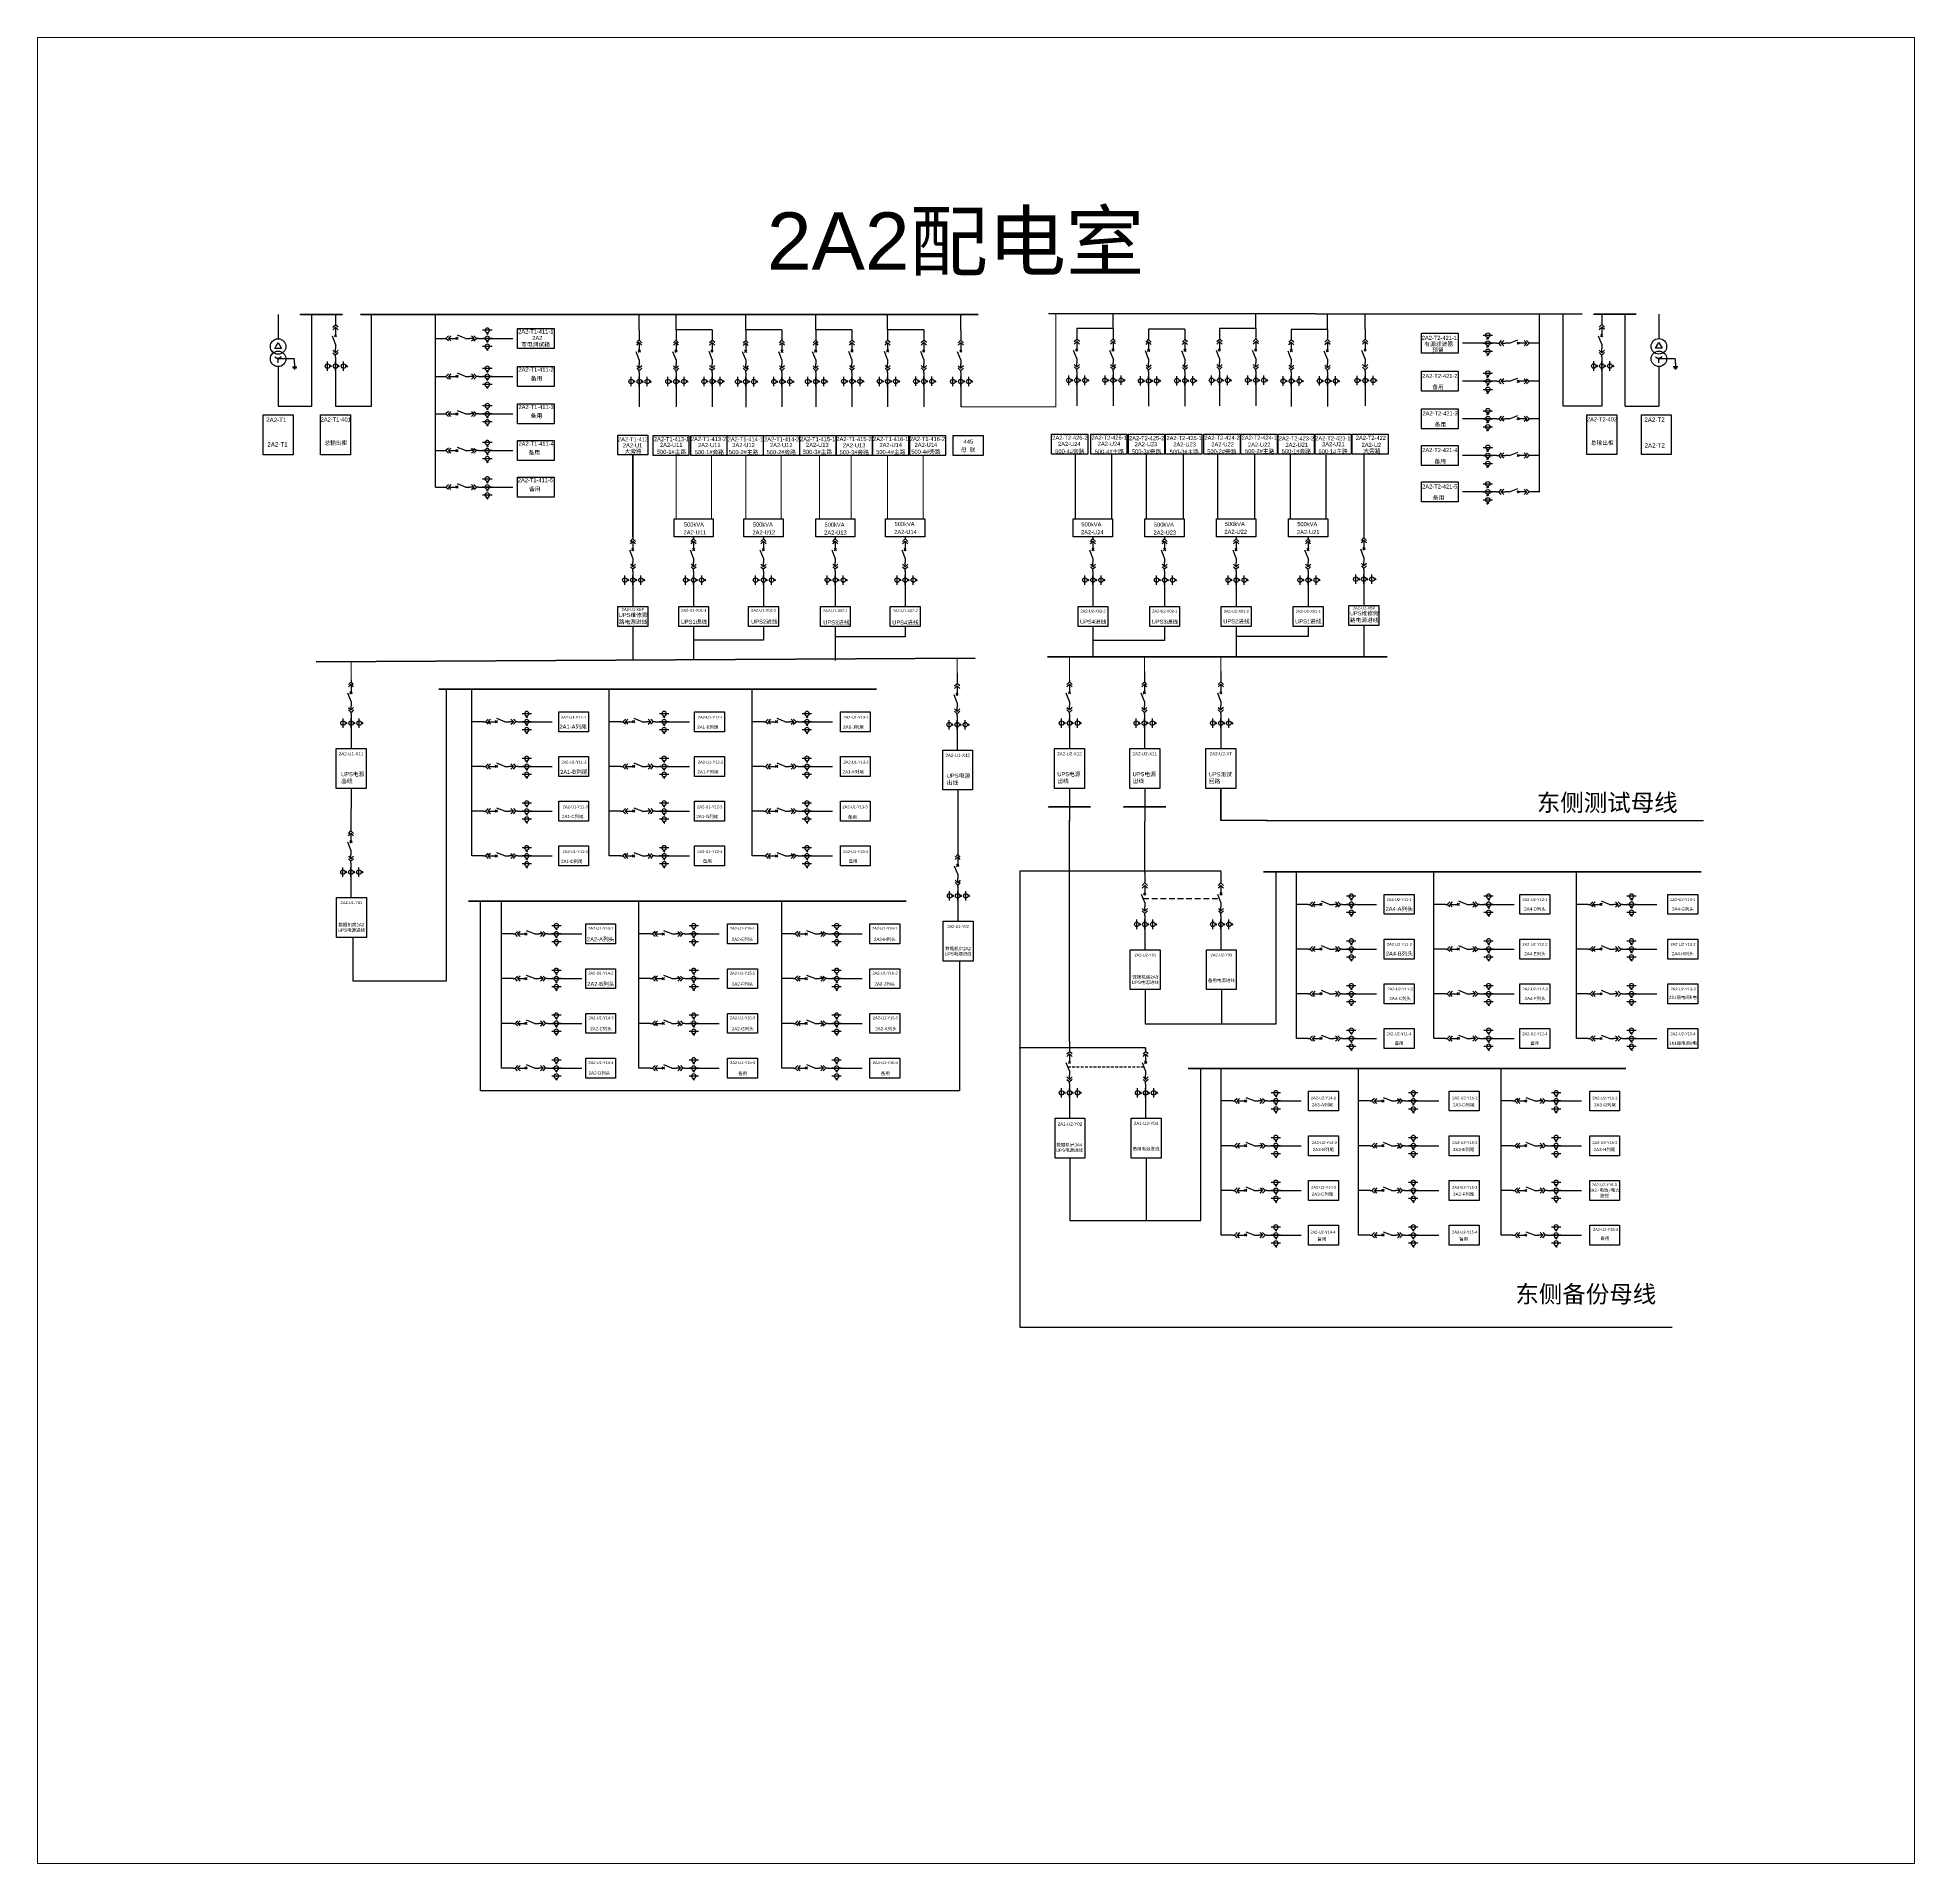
# Model space of a CAD drawing. Header units: millimetres. Extents: x 11 to 339, y 9 to 328.
import ezdxf
from ezdxf.enums import TextEntityAlignment as Align

# ---------------------------------------------------------------- set-up
doc = ezdxf.new("R2010")
doc.units = ezdxf.units.MM
for name, pattern in [('CENTER', [2, 1.25, -0.25, 0.25, -0.25]), ('CONTINOUS', [0]), ('DASHED', [0.75, 0.5, -0.25]), ('HIDDEN', [0.375, 0.25, -0.125])]:
    doc.linetypes.add(name, pattern=pattern)
doc.styles.get("Standard").update_dxf_attribs({"font": 'arial.ttf'})

# ---------------------------------------------------------------- blocks, each defined once
blk = doc.blocks.new('DYDQAA05')
at = {"color": 0}
blk.add_lwpolyline([(0, 0), (0, -7)], dxfattribs=at)
blk = doc.blocks.new('DYDQAA03')
at = {"color": 0}
for points in [[(0, 0), (0, -1.5)], [(-2.1, -3.6), (0, -1.5)], [(-2.1, -5.6), (0, -3.5)], [(2.1, -3.6), (0, -1.5)], [(2.1, -5.6), (0, -3.5)], [(0, -3.5), (0, -7)]]:
    blk.add_lwpolyline(points, dxfattribs=at)
blk = doc.blocks.new('DYDQAA09')
at = {"color": 0}
blk.add_lwpolyline([(0, 0), (0, -3.5)], dxfattribs=at)
blk.add_lwpolyline([(0, 0), (0, -3.5)], dxfattribs=at)
blk.add_lwpolyline([(0, 0), (0, -3.5)], dxfattribs=at)
blk.add_lwpolyline([(0, 0), (0, -3.5)], dxfattribs=at)
blk.add_lwpolyline([(0, 0), (0, -3.5)], dxfattribs=at)
blk.add_lwpolyline([(0, 0), (0, -3.5)], dxfattribs=at)
blk.add_lwpolyline([(0, 0), (0, -3.5)], dxfattribs=at)
blk.add_lwpolyline([(0, 0), (0, -3.5)], dxfattribs=at)
blk.add_lwpolyline([(0, 0), (0, -3.5)], dxfattribs=at)
blk = doc.blocks.new('DYDQ0201')
at = {"color": 0}
for points in [[(0.9, -0.9), (-0.9, 0.9)], [(-0.9, -0.9), (0.9, 0.9)], [(0, -7), (-2.6, -0.4)]]:
    blk.add_lwpolyline(points, dxfattribs=at)
blk = doc.blocks.new('DYDQAA04')
at = {"color": 0}
for points in [[(0, -3.5), (0, 0)], [(-2.1, -1.4), (0, -3.5)], [(-2.1, -3.4), (0, -5.5)], [(2.1, -1.4), (0, -3.5)], [(2.1, -3.4), (0, -5.5)], [(0, -7), (0, -5.5)]]:
    blk.add_lwpolyline(points, dxfattribs=at)
blk = doc.blocks.new('A$C03DD39B5')
for p, q in [((417, 475), (283, 392)), ((417, 422), (283, 339)), ((350, 333), (350, 467))]:
    blk.add_line(p, q)
blk.add_lwpolyline([(700, 167), (0, 167)])
blk.add_circle((350, 167), 167)

msp = doc.modelspace()

# ---------------------------------------------------------------- linework, layer by layer
at = {"color": 0}
for p, q in [((53.3, 279.4, -24036.89), (53.3, 275.15, -28647.84)), ((59.15, 263.37, -28647.84), (59.15, 279.4, -26862.45)), ((52.71, 273.46, -28647.84), (53.3, 274.48, -28647.84)), ((52.71, 273.46, -28647.84), (53.3, 274.48, -28647.84)), ((53.88, 273.46, -28647.84), (52.71, 273.46, -28647.84)), ((52.71, 271.97, -28647.84), (53.3, 271.64, -28647.84)), ((53.29, 271.74, -28647.84), (53.19, 271.64, -28647.84)), ((53.33, 271.73, -28647.84), (53.2, 271.6, -28647.84)), ((53.25, 271.73, -28647.84), (53.2, 271.68, -28647.84)), ((53.35, 271.72, -28647.84), (53.21, 271.59, -28647.84)), ((53.37, 271.7, -28647.84), (53.23, 271.56, -28647.84)), ((53.38, 271.69, -28647.84), (53.24, 271.55, -28647.84)), ((53.39, 271.65, -28647.84), (53.28, 271.54, -28647.84)), ((53.3, 274.48, -28647.84), (53.88, 273.46, -28647.84)), ((53.88, 271.97, -28647.84), (53.3, 271.64, -28647.84)), ((53.3, 270.96, -28647.84), (53.3, 271.64, -28647.84)), ((56.18, 271.64, -28647.84), (53.3, 271.64, -28647.84)), ((53.4, 271.63, -28647.84), (53.3, 271.53, -28647.84)), ((53.3, 270.28, -28647.84), (53.3, 263.37, -28647.84)), ((55.78, 270.28, -28647.84), (56.59, 270.28, -28647.84)), ((55.88, 270.08, -28647.84), (56.49, 270.08, -28647.84)), ((56.08, 269.88, -28647.84), (56.28, 269.88, -28647.84)), ((53.3, 263.37, -28647.84), (59.15, 263.37, -28647.84))]:
    msp.add_line(p, q, dxfattribs=at)
for p, q in [((69.61, 263.37, -26862.45), (69.61, 279.4, -26862.45)), ((80.76, 249.29), (80.76, 279.4, -26862.45)), ((116.27, 276.71, -8892.42), (116.27, 279.29, -7509.14)), ((122.68, 276.71, -9584.06), (122.68, 279.29, -8200.78)), ((134.83, 276.68, -8892.42), (134.83, 279.26, -7509.14)), ((147.04, 276.71, -8198.05), (147.04, 279.29, -6814.77)), ((159.53, 276.75, -2769.3), (159.53, 279.33, -1386.01)), ((172.33, 276.71, -8892.42), (172.33, 279.29, -7509.14)), ((198.88, 276.91, -8200.78), (198.88, 279.49, -6817.5)), ((223.77, 276.91, -8200.78), (223.77, 279.49, -6817.5)), ((236.27, 276.79, -8200.78), (236.27, 279.37, -6817.5)), ((242.84, 276.89, -9397.48), (242.84, 279.47, -8014.2)), ((273.25, 248.46), (273.26, 279.42, -27680.39)), ((277.34, 263.39, -27680.39), (277.34, 279.42, -27680.39)), ((288.2, 263.39, -29465.78), (288.2, 279.42, -27680.39)), ((294.06, 279.42, -24854.83), (294.06, 275.17, -29465.78)), ((89, 275.21, 2201.22), (90.64, 275.21, 2201.22)), ((90.64, 275.21, 2201.22), (94.2, 275.21, 2201.22)), ((128.99, 276.71, -9584.06), (122.68, 276.71, -9584.06)), ((141.15, 276.68, -8892.42), (134.83, 276.68, -8892.42)), ((153.36, 276.71, -8198.05), (147.04, 276.71, -8198.05)), ((165.89, 276.73, -14321.17), (159.58, 276.73, -14321.17)), ((198.88, 276.91, -8892.42), (192.56, 276.91, -8892.42)), ((211.41, 276.83, -8892.42), (205.09, 276.83, -8892.42)), ((223.77, 276.91, -8892.42), (217.45, 276.91, -8892.42)), ((236.27, 276.79, -8892.42), (229.96, 276.79, -8892.42)), ((263.37, 274.38, 2201.22), (259.81, 274.38, 2201.22)), ((265.01, 274.38, 2201.22), (263.37, 274.38, 2201.22)), ((293.48, 273.48, -29465.78), (294.06, 274.5, -29465.78)), ((293.48, 273.48, -29465.78), (294.06, 274.5, -29465.78)), ((294.65, 273.48, -29465.78), (293.48, 273.48, -29465.78)), ((293.48, 271.99, -29465.78), (294.06, 271.65, -29465.78)), ((294.05, 271.76, -29465.78), (293.96, 271.66, -29465.78)), ((294.1, 271.75, -29465.78), (293.97, 271.62, -29465.78)), ((294.02, 271.75, -29465.78), (293.97, 271.7, -29465.78)), ((294.11, 271.74, -29465.78), (293.97, 271.6, -29465.78)), ((294.14, 271.72, -29465.78), (294, 271.58, -29465.78)), ((294.15, 271.71, -29465.78), (294.01, 271.57, -29465.78)), ((294.16, 271.67, -29465.78), (294.04, 271.55, -29465.78)), ((294.06, 274.5, -29465.78), (294.65, 273.48, -29465.78)), ((294.65, 271.99, -29465.78), (294.06, 271.65, -29465.78)), ((294.06, 270.98, -29465.78), (294.06, 271.65, -29465.78)), ((296.95, 271.65, -29465.78), (294.06, 271.65, -29465.78)), ((294.16, 271.65, -29465.78), (294.07, 271.55, -29465.78)), ((63.31, 271.16, -26862.45), (63.31, 269.52, -26862.45)), ((63.31, 269.52, -26862.45), (63.31, 263.37, -26862.45)), ((89, 268.57, 2201.22), (90.64, 268.57, 2201.22)), ((90.64, 268.57, 2201.22), (94.2, 268.57, 2201.22)), ((116.27, 268.47, -6691.2), (116.27, 266.83, -6691.2)), ((122.68, 268.47, -7382.84), (122.68, 266.83, -7382.84)), ((128.99, 268.49, -6691.2), (128.99, 266.85, -6691.2)), ((134.83, 268.44, -6691.2), (134.83, 266.81, -6691.2)), ((141.15, 268.46, -5999.56), (141.15, 266.82, -5999.56)), ((147.04, 268.47, -5996.82), (147.04, 266.83, -5996.82)), ((153.36, 268.49, -5305.18), (153.36, 266.85, -5305.18)), ((159.58, 268.49, -12119.95), (159.58, 266.85, -12119.95)), ((165.89, 268.5, -11428.31), (165.89, 266.86, -11428.31)), ((172.33, 268.47, -6691.2), (172.33, 266.83, -6691.2)), ((192.56, 268.67, -6691.2), (192.56, 267.03, -6691.2)), ((198.88, 268.69, -5999.56), (198.88, 267.05, -5999.56)), ((205.09, 268.59, -6691.2), (205.09, 266.95, -6691.2)), ((211.41, 268.61, -5999.56), (211.41, 266.97, -5999.56)), ((217.45, 268.67, -6691.2), (217.45, 267.03, -6691.2)), ((223.77, 268.69, -5999.56), (223.77, 267.05, -5999.56)), ((229.96, 268.55, -6691.2), (229.96, 266.91, -6691.2)), ((236.27, 268.57, -5999.56), (236.27, 266.93, -5999.56)), ((242.84, 268.65, -7196.26), (242.84, 267.01, -7196.26)), ((284.1, 271.18, -27680.39), (284.1, 269.54, -27680.39)), ((284.1, 269.54, -27680.39), (284.1, 263.39, -27680.39)), ((294.06, 270.3, -29465.78), (294.06, 263.39, -29465.78)), ((296.54, 270.3, -29465.78), (297.36, 270.3, -29465.78)), ((296.65, 270.1, -29465.78), (297.25, 270.1, -29465.78)), ((296.85, 269.9, -29465.78), (297.05, 269.9, -29465.78)), ((116.27, 266.83, -6691.2), (116.27, 263.26, -6691.2)), ((122.68, 266.83, -7382.84), (122.68, 263.27, -7382.84)), ((128.99, 266.85, -6691.2), (128.99, 263.28, -6691.2)), ((134.83, 266.81, -6691.2), (134.83, 263.24, -6691.2)), ((141.15, 266.82, -5999.56), (141.15, 263.26, -5999.56)), ((147.04, 266.83, -5996.82), (147.04, 263.27, -5996.82)), ((153.36, 266.85, -5305.18), (153.36, 263.28, -5305.18)), ((159.58, 266.85, -12119.95), (159.58, 263.28, -12119.95)), ((165.89, 266.86, -11428.31), (165.89, 263.3, -11428.31)), ((172.33, 266.83, -6691.2), (172.33, 263.27, -6691.2)), ((192.56, 267.03, -6691.2), (192.56, 263.47, -6691.2)), ((198.88, 267.05, -5999.56), (198.88, 263.48, -5999.56)), ((205.09, 266.95, -6691.2), (205.09, 263.39, -6691.2)), ((211.41, 266.97, -5999.56), (211.41, 263.4, -5999.56)), ((217.45, 267.03, -6691.2), (217.45, 263.47, -6691.2)), ((223.77, 267.05, -5999.56), (223.77, 263.48, -5999.56)), ((229.96, 266.91, -6691.2), (229.96, 263.35, -6691.2)), ((236.27, 266.93, -5999.56), (236.27, 263.36, -5999.56)), ((242.84, 267.01, -7196.26), (242.84, 263.44, -7196.26)), ((263.37, 267.74, 2201.22), (259.81, 267.74, 2201.22)), ((265.01, 267.74, 2201.22), (263.37, 267.74, 2201.22)), ((63.31, 263.37, -26862.45), (69.61, 263.37, -26862.45)), ((89, 262.04, 2201.22), (90.64, 262.04, 2201.22)), ((90.64, 262.04, 2201.22), (94.2, 262.04, 2201.22)), ((284.1, 263.39, -27680.39), (277.34, 263.39, -27680.39)), ((288.2, 263.39, -29465.78), (294.06, 263.39, -29465.78)), ((263.37, 261.21, 2201.22), (259.81, 261.21, 2201.22)), ((265.01, 261.21, 2201.22), (263.37, 261.21, 2201.22)), ((89, 255.64, 2201.22), (90.64, 255.64, 2201.22)), ((90.64, 255.64, 2201.22), (94.2, 255.64, 2201.22)), ((263.37, 254.8, 2201.22), (259.81, 254.8, 2201.22)), ((265.01, 254.8, 2201.22), (263.37, 254.8, 2201.22)), ((89, 249.29, 2201.22), (90.64, 249.29, 2201.22)), ((90.64, 249.29, 2201.22), (94.2, 249.29, 2201.22)), ((263.37, 248.46, 2201.22), (259.81, 248.46, 2201.22)), ((265.01, 248.46, 2201.22), (263.37, 248.46, 2201.22)), ((115.16, 233.84, -6132.72), (115.16, 232.2, -6132.72)), ((125.75, 233.84, 2201.22), (125.75, 232.2, 2201.22)), ((137.93, 233.84, 2201.22), (137.93, 232.2, 2201.22)), ((150.45, 233.84, 2201.22), (150.45, 232.2, 2201.22)), ((162.64, 233.84, 2201.22), (162.64, 232.2, 2201.22)), ((195.37, 233.84, 2201.22), (195.37, 232.2, 2201.22)), ((207.87, 233.84, 2201.22), (207.87, 232.2, 2201.22)), ((220.35, 233.84, 2201.22), (220.35, 232.2, 2201.22)), ((232.89, 233.84, 2201.22), (232.89, 232.2, 2201.22)), ((242.62, 234, 2201.22), (242.62, 232.36, 2201.22)), ((242.62, 232.36, 4402.45), (242.62, 228.61, 2042.41)), ((115.16, 232.2, -3931.49), (115.16, 228.45, -6291.53)), ((125.75, 232.2, 4402.45), (125.75, 228.45, 2074.92)), ((137.93, 232.2, 4402.45), (137.93, 228.45, 2043.43)), ((150.45, 232.2, 4402.45), (150.45, 228.45, 2074.92)), ((162.64, 232.2, 4402.45), (162.64, 228.45, 2043.43)), ((195.37, 232.2, 4402.45), (195.37, 228.45, 2074.92)), ((207.87, 232.2, 4402.45), (207.87, 228.45, 2043.43)), ((220.35, 232.2, 4402.45), (220.35, 228.45, 2074.92)), ((232.89, 232.2, 4402.45), (232.89, 228.45, 2043.43)), ((115.16, 224.98, -6259.02), (115.16, 219.12, -6259.02)), ((125.75, 225.05, 2107.43), (125.75, 219.2, 2107.43)), ((137.93, 222.58, 2075.94), (125.75, 222.58, 2107.43)), ((137.93, 225.05, 2075.94), (137.93, 222.58, 2075.94)), ((150.45, 224.98, 2074.92), (150.45, 219.07, 2107.43)), ((162.64, 223.18, 2075.94), (150.49, 223.18, 2075.94)), ((162.64, 224.98, 2043.43), (162.64, 223.18, 2075.94)), ((195.37, 224.98, 2107.43), (195.37, 219.71, -6667.99)), ((207.87, 224.98, 2075.94), (207.87, 222.51, 2075.94)), ((220.35, 224.98, 2074.92), (220.35, 219.71, -6667.99)), ((232.89, 223.25, 2075.94), (220.38, 223.25, 2075.94)), ((232.89, 224.98, 2043.43), (232.89, 223.25, 2075.94)), ((242.62, 225.14, 2074.92), (242.62, 219.71, -6667.99)), ((207.87, 222.51, 2075.94), (195.37, 222.51, 2107.43)), ((82.64, 163.2, 1496.6), (82.64, 214.07)), ((87.09, 200.57, 6812.55), (87.09, 214.07)), ((111.04, 200.57, 6812.55), (111.04, 214.07)), ((135.95, 200.57, 6812.55), (135.95, 214.07)), ((66.02, 208.9, 1509.58), (66.02, 207.26, 1509.58)), ((66.02, 207.26, 1509.58), (66.02, 203.69, 1509.58)), ((89.13, 208.37, 5429.27), (87.09, 208.37, 6120.91)), ((95.88, 208.37, 7630.49), (97.52, 208.37, 7630.49)), ((97.52, 208.37, 7630.49), (101.08, 208.37, 7630.49)), ((113.08, 208.37, 5429.27), (111.04, 208.37, 6120.91)), ((119.83, 208.37, 7630.49), (121.47, 208.37, 7630.49)), ((121.47, 208.37, 7630.49), (125.03, 208.37, 7630.49)), ((137.98, 208.37, 5429.27), (135.95, 208.37, 6120.91)), ((144.73, 208.37, 7630.49), (146.37, 208.37, 7630.49)), ((146.37, 208.37, 7630.49), (149.94, 208.37, 7630.49)), ((171.71, 208.63, -12109.06), (171.71, 206.99, -12109.06)), ((171.71, 206.99, -12109.06), (171.71, 203.42, -12109.06)), ((191.28, 208.89, -5850.05), (191.28, 207.25, -5850.05)), ((191.28, 207.25, -5850.05), (191.28, 203.69, -5850.05)), ((204.34, 208.89, -5850.05), (204.34, 207.25, -5850.05)), ((204.34, 207.25, -5850.05), (204.34, 203.69, -5850.05)), ((217.68, 208.89, -5850.05), (217.68, 207.25, -5850.05)), ((217.68, 207.25, -5850.05), (217.68, 203.69, -5850.05)), ((89.13, 200.57, 6812.55), (87.09, 200.57, 6812.55)), ((87.09, 192.77, 7504.19), (87.09, 200.57, 6812.55)), ((95.88, 200.57, 9013.78), (97.52, 200.57, 9013.78)), ((97.52, 200.57, 9013.78), (101.08, 200.57, 9013.78)), ((113.08, 200.57, 6812.55), (111.04, 200.57, 6812.55)), ((111.04, 192.77, 7504.19), (111.04, 200.57, 6812.55)), ((119.83, 200.57, 9013.78), (121.47, 200.57, 9013.78)), ((121.47, 200.57, 9013.78), (125.03, 200.57, 9013.78)), ((137.98, 200.57, 6812.55), (135.95, 200.57, 6812.55)), ((135.95, 192.77, 7504.19), (135.95, 200.57, 6812.55)), ((144.73, 200.57, 9013.78), (146.37, 200.57, 9013.78)), ((146.37, 200.57, 9013.78), (149.94, 200.57, 9013.78)), ((66.02, 196.74, 1509.58), (66, 189.67, 1087.63)), ((171.79, 196.47, -12140.55), (171.79, 185.37, -15367.03)), ((191.28, 196.73, -5850.05), (191.28, 191.01, -5850.05)), ((204.42, 196.73, -5881.53), (204.42, 191.01, -5881.53)), ((89.13, 192.77, 7504.19), (87.09, 192.77, 7504.19)), ((87.09, 184.97, 8195.83), (87.09, 192.77, 7504.19)), ((95.88, 192.77, 9705.42), (97.52, 192.77, 9705.42)), ((97.52, 192.77, 9705.42), (101.08, 192.77, 9705.42)), ((113.08, 192.77, 7504.19), (111.04, 192.77, 7504.19)), ((111.04, 184.97, 8195.83), (111.04, 192.77, 7504.19)), ((119.83, 192.77, 9705.42), (121.47, 192.77, 9705.42)), ((121.47, 192.77, 9705.42), (125.03, 192.77, 9705.42)), ((137.98, 192.77, 7504.19), (135.95, 192.77, 7504.19)), ((135.95, 184.97, 8195.83), (135.95, 192.77, 7504.19)), ((144.73, 192.77, 9705.42), (146.37, 192.77, 9705.42)), ((146.37, 192.77, 9705.42), (149.94, 192.77, 9705.42)), ((191.28, 152.69, -9464.69), (191.28, 191.19, -8773.05)), ((204.42, 182.06, -9799.66), (204.42, 191.01, -8416.38)), ((89.13, 184.97, 8195.83), (87.09, 184.97, 8195.83)), ((95.88, 184.97, 10397.06), (97.52, 184.97, 10397.06)), ((97.52, 184.97, 10397.06), (101.08, 184.97, 10397.06)), ((113.08, 184.97, 8195.83), (111.04, 184.97, 8195.83)), ((119.83, 184.97, 10397.06), (121.47, 184.97, 10397.06)), ((121.47, 184.97, 10397.06), (125.03, 184.97, 10397.06)), ((137.98, 184.97, 8195.83), (135.95, 184.97, 8195.83)), ((144.73, 184.97, 10397.06), (146.37, 184.97, 10397.06)), ((146.37, 184.97, 10397.06), (149.94, 184.97, 10397.06)), ((66, 182.93, 3288.85), (66, 181.29, 3288.85)), ((66, 181.29, 3288.85), (66, 177.72, 3288.85)), ((227.31, 155.67, -7158.37), (227.31, 182.22, -13417.39)), ((230.86, 168.73, -6604.84), (230.86, 182.22, -13417.39)), ((254.81, 168.73, -6604.84), (254.81, 182.22, -13417.39)), ((279.71, 168.73, -6604.84), (279.71, 182.22, -13417.39)), ((88.57, 144, -13417.39), (88.57, 177.07, -13417.39)), ((92.26, 163.57, -6604.84), (92.26, 177.07, -13417.39)), ((116.21, 163.57, -6604.84), (116.21, 177.07, -13417.39)), ((141.12, 163.57, -6604.84), (141.12, 177.07, -13417.39)), ((171.79, 178.78, -13165.81), (171.79, 177.14, -13165.81)), ((171.79, 177.14, -13165.81), (171.79, 173.57, -13165.81)), ((204.42, 173.82, -7598.43), (204.42, 172.18, -7598.43)), ((232.89, 176.53, -7988.12), (230.86, 176.53, -7296.48)), ((239.64, 176.53, -5786.9), (241.28, 176.53, -5786.9)), ((241.28, 176.53, -5786.9), (244.84, 176.53, -5786.9)), ((256.84, 176.53, -7988.12), (254.81, 176.53, -7296.48)), ((263.59, 176.53, -5786.9), (265.23, 176.53, -5786.9)), ((265.23, 176.53, -5786.9), (268.8, 176.53, -5786.9)), ((281.75, 176.53, -7988.12), (279.71, 176.53, -7296.48)), ((288.5, 176.53, -5786.9), (290.14, 176.53, -5786.9)), ((290.14, 176.53, -5786.9), (293.7, 176.53, -5786.9)), ((66.31, 170.77, 3257.36), (66.31, 163.2, 1496.6)), ((94.3, 171.37, -7988.12), (92.26, 171.37, -7296.48)), ((101.05, 171.37, -5786.9), (102.69, 171.37, -5786.9)), ((102.69, 171.37, -5786.9), (106.25, 171.37, -5786.9)), ((118.25, 171.37, -7988.12), (116.21, 171.37, -7296.48)), ((125, 171.37, -5786.9), (126.64, 171.37, -5786.9)), ((126.64, 171.37, -5786.9), (130.2, 171.37, -5786.9)), ((143.15, 171.37, -7988.12), (141.12, 171.37, -7296.48)), ((149.9, 171.37, -5786.9), (151.54, 171.37, -5786.9)), ((151.54, 171.37, -5786.9), (155.11, 171.37, -5786.9)), ((204.42, 172.18, -7598.43), (204.42, 168.61, -7598.43)), ((232.89, 168.73, -6604.84), (230.86, 168.73, -6604.84)), ((230.86, 160.93, -5913.2), (230.86, 168.73, -6604.84)), ((239.64, 168.73, -4403.61), (241.28, 168.73, -4403.61)), ((241.28, 168.73, -4403.61), (244.84, 168.73, -4403.61)), ((256.84, 168.73, -6604.84), (254.81, 168.73, -6604.84)), ((254.81, 160.93, -5913.2), (254.81, 168.73, -6604.84)), ((263.59, 168.73, -4403.61), (265.23, 168.73, -4403.61)), ((265.23, 168.73, -4403.61), (268.8, 168.73, -4403.61)), ((281.75, 168.73, -6604.84), (279.71, 168.73, -6604.84)), ((279.71, 160.93, -5913.2), (279.71, 168.73, -6604.84)), ((288.5, 168.73, -4403.61), (290.14, 168.73, -4403.61)), ((290.14, 168.73, -4403.61), (293.7, 168.73, -4403.61)), ((172.1, 166.62, -13197.3), (172.1, 157.87, -13417.39)), ((66.31, 163.2, 1496.6), (82.64, 163.2, 1496.6)), ((94.3, 163.57, -6604.84), (92.26, 163.57, -6604.84)), ((92.26, 155.77, -5913.2), (92.26, 163.57, -6604.84)), ((101.05, 163.57, -4403.61), (102.69, 163.57, -4403.61)), ((102.69, 163.57, -4403.61), (106.25, 163.57, -4403.61)), ((118.25, 163.57, -6604.84), (116.21, 163.57, -6604.84)), ((116.21, 155.77, -5913.2), (116.21, 163.57, -6604.84)), ((125, 163.57, -4403.61), (126.64, 163.57, -4403.61)), ((126.64, 163.57, -4403.61), (130.2, 163.57, -4403.61)), ((143.15, 163.57, -6604.84), (141.12, 163.57, -6604.84)), ((141.12, 155.77, -5913.2), (141.12, 163.57, -6604.84)), ((149.9, 163.57, -4403.61), (151.54, 163.57, -4403.61)), ((151.54, 163.57, -4403.61), (155.11, 163.57, -4403.61)), ((204.5, 161.66, -7629.92), (204.5, 155.67, -7158.37)), ((232.89, 160.93, -5913.2), (230.86, 160.93, -5913.2)), ((230.86, 153.13, -5221.56), (230.86, 160.93, -5913.2)), ((239.64, 160.93, -3711.97), (241.28, 160.93, -3711.97)), ((241.28, 160.93, -3711.97), (244.84, 160.93, -3711.97)), ((256.84, 160.93, -5913.2), (254.81, 160.93, -5913.2)), ((254.81, 153.13, -5221.56), (254.81, 160.93, -5913.2)), ((263.59, 160.93, -3711.97), (265.23, 160.93, -3711.97)), ((265.23, 160.93, -3711.97), (268.8, 160.93, -3711.97)), ((281.75, 160.93, -5913.2), (279.71, 160.93, -5913.2)), ((279.71, 153.13, -5221.56), (279.71, 160.93, -5913.2)), ((288.5, 160.93, -3711.97), (290.14, 160.93, -3711.97)), ((290.14, 160.93, -3711.97), (293.7, 160.93, -3711.97)), ((172.1, 157.87, -13417.39), (172.1, 144, -13417.39)), ((94.3, 155.77, -5913.2), (92.26, 155.77, -5913.2)), ((92.26, 147.97, -5221.56), (92.26, 155.77, -5913.2)), ((101.05, 155.77, -3711.97), (102.69, 155.77, -3711.97)), ((102.69, 155.77, -3711.97), (106.25, 155.77, -3711.97)), ((118.25, 155.77, -5913.2), (116.21, 155.77, -5913.2)), ((116.21, 147.97, -5221.56), (116.21, 155.77, -5913.2)), ((125, 155.77, -3711.97), (126.64, 155.77, -3711.97)), ((126.64, 155.77, -3711.97), (130.2, 155.77, -3711.97)), ((143.15, 155.77, -5913.2), (141.12, 155.77, -5913.2)), ((141.12, 147.97, -5221.56), (141.12, 155.77, -5913.2)), ((149.9, 155.77, -3711.97), (151.54, 155.77, -3711.97)), ((151.54, 155.77, -3711.97), (155.11, 155.77, -3711.97)), ((204.5, 155.67, -7158.37), (227.31, 155.67, -7158.37)), ((232.89, 153.13, -5221.56), (230.86, 153.13, -5221.56)), ((239.64, 153.13, -3020.33), (241.28, 153.13, -3020.33)), ((241.28, 153.13, -3020.33), (244.84, 153.13, -3020.33)), ((256.84, 153.13, -5221.56), (254.81, 153.13, -5221.56)), ((263.59, 153.13, -3020.33), (265.23, 153.13, -3020.33)), ((265.23, 153.13, -3020.33), (268.8, 153.13, -3020.33)), ((281.75, 153.13, -5221.56), (279.71, 153.13, -5221.56)), ((288.5, 153.13, -3020.33), (290.14, 153.13, -3020.33)), ((290.14, 153.13, -3020.33), (293.7, 153.13, -3020.33)), ((94.3, 147.97, -5221.56), (92.26, 147.97, -5221.56)), ((101.05, 147.97, -3020.33), (102.69, 147.97, -3020.33)), ((102.69, 147.97, -3020.33), (106.25, 147.97, -3020.33)), ((118.25, 147.97, -5221.56), (116.21, 147.97, -5221.56)), ((125, 147.97, -3020.33), (126.64, 147.97, -3020.33)), ((126.64, 147.97, -3020.33), (130.2, 147.97, -3020.33)), ((143.15, 147.97, -5221.56), (141.12, 147.97, -5221.56)), ((149.9, 147.97, -3020.33), (151.54, 147.97, -3020.33)), ((151.54, 147.97, -3020.33), (155.11, 147.97, -3020.33)), ((214.17, 121.38, -7158.37), (214.17, 147.93, -13417.39)), ((217.72, 134.44, -6604.84), (217.72, 147.93, -13417.39)), ((241.67, 134.44, -6604.84), (241.67, 147.93, -13417.39)), ((266.58, 134.44, -6604.84), (266.58, 147.93, -13417.39)), ((191.28, 144.45, -7263.47), (191.28, 142.81, -7263.47)), ((172.1, 144, -13417.39), (88.57, 144, -13417.39)), ((191.28, 142.81, -7263.47), (191.28, 139.24, -7263.47)), ((219.75, 142.24, -7988.12), (217.72, 142.24, -7296.48)), ((226.5, 142.24, -5786.9), (228.14, 142.24, -5786.9)), ((228.14, 142.24, -5786.9), (231.71, 142.24, -5786.9)), ((243.71, 142.24, -7988.12), (241.67, 142.24, -7296.48)), ((250.45, 142.24, -5786.9), (252.09, 142.24, -5786.9)), ((252.09, 142.24, -5786.9), (255.66, 142.24, -5786.9)), ((268.61, 142.24, -7988.12), (266.58, 142.24, -7296.48)), ((275.36, 142.24, -5786.9), (277, 142.24, -5786.9)), ((277, 142.24, -5786.9), (280.57, 142.24, -5786.9)), ((219.75, 134.44, -6604.84), (217.72, 134.44, -6604.84)), ((217.72, 126.64, -5913.2), (217.72, 134.44, -6604.84)), ((226.5, 134.44, -4403.61), (228.14, 134.44, -4403.61)), ((228.14, 134.44, -4403.61), (231.71, 134.44, -4403.61)), ((243.71, 134.44, -6604.84), (241.67, 134.44, -6604.84)), ((241.67, 126.64, -5913.2), (241.67, 134.44, -6604.84)), ((250.45, 134.44, -4403.61), (252.09, 134.44, -4403.61)), ((252.09, 134.44, -4403.61), (255.66, 134.44, -4403.61)), ((268.61, 134.44, -6604.84), (266.58, 134.44, -6604.84)), ((266.58, 126.64, -5913.2), (266.58, 134.44, -6604.84)), ((275.36, 134.44, -4403.61), (277, 134.44, -4403.61)), ((277, 134.44, -4403.61), (280.57, 134.44, -4403.61)), ((191.36, 132.29, -7294.95), (191.36, 121.38, -7158.37)), ((219.75, 126.64, -5913.2), (217.72, 126.64, -5913.2)), ((217.72, 118.84, -5221.56), (217.72, 126.64, -5913.2)), ((226.5, 126.64, -3711.97), (228.14, 126.64, -3711.97)), ((228.14, 126.64, -3711.97), (231.71, 126.64, -3711.97)), ((243.71, 126.64, -5913.2), (241.67, 126.64, -5913.2)), ((241.67, 118.84, -5221.56), (241.67, 126.64, -5913.2)), ((250.45, 126.64, -3711.97), (252.09, 126.64, -3711.97)), ((252.09, 126.64, -3711.97), (255.66, 126.64, -3711.97)), ((268.61, 126.64, -5913.2), (266.58, 126.64, -5913.2)), ((266.58, 118.84, -5221.56), (266.58, 126.64, -5913.2)), ((275.36, 126.64, -3711.97), (277, 126.64, -3711.97)), ((277, 126.64, -3711.97), (280.57, 126.64, -3711.97)), ((191.36, 121.38, -7158.37), (214.17, 121.38, -7158.37)), ((219.75, 118.84, -5221.56), (217.72, 118.84, -5221.56)), ((226.5, 118.84, -3020.33), (228.14, 118.84, -3020.33)), ((228.14, 118.84, -3020.33), (231.71, 118.84, -3020.33)), ((243.71, 118.84, -5221.56), (241.67, 118.84, -5221.56)), ((250.45, 118.84, -3020.33), (252.09, 118.84, -3020.33)), ((252.09, 118.84, -3020.33), (255.66, 118.84, -3020.33)), ((268.61, 118.84, -5221.56), (266.58, 118.84, -5221.56)), ((275.36, 118.84, -3020.33), (277, 118.84, -3020.33)), ((277, 118.84, -3020.33), (280.57, 118.84, -3020.33))]:
    msp.add_line(p, q)
at = {"color": 1, "lineweight": 20}
for p, q in [((188.88, 263.24, -6691.2), (188.9, 279.52, -27680.39)), ((172.33, 263.27, -6691.2), (188.86, 263.27, -6691.2))]:
    msp.add_line(p, q, dxfattribs=at)
at = {"color": 0, "linetype": 'CENTER', "ltscale": 0.5}
msp.add_line((56.18, 270.89, -28647.84), (56.18, 271.64, -28647.84), dxfattribs=at)
at = {"linetype": 'CENTER', "ltscale": 0.5}
msp.add_line((296.95, 270.91, -29465.78), (296.95, 271.65, -29465.78), dxfattribs=at)
at = {"color": 5, "lineweight": 35}
msp.add_line((115.16, 254.82, -7509.14), (115.16, 240.59, -8333.94), dxfattribs=at)
at = {"color": 6, "lineweight": 13, "ltscale": 0.02468, "true_color": 0xff00ff}
for p, q in [((122.68, 254.82, -8200.78), (122.68, 243.73)), ((134.83, 254.8, -7509.14), (134.83, 243.73)), ((147.68, 254.82, -6814.77), (147.68, 243.73)), ((159.58, 254.84, -12937.89), (159.58, 243.73))]:
    msp.add_line(p, q, dxfattribs=at)
at = {"color": 3, "lineweight": 13, "ltscale": 0.02468, "true_color": 0x00ff00}
for p, q in [((128.86, 254.84, -7509.14), (128.86, 243.73)), ((141.02, 254.81, -6817.5), (141.02, 243.73)), ((153.19, 254.84, -6123.13), (153.19, 243.73)), ((165.76, 254.85, -12246.25), (165.76, 243.73))]:
    msp.add_line(p, q, dxfattribs=at)
at = {"color": 3}
for p, q in [((192.28, 255.05), (192.28, 243.73)), ((204.65, 254.92), (204.65, 243.73)), ((217.12, 255.02), (217.12, 243.73)), ((229.79, 254.92), (229.79, 243.73))]:
    msp.add_line(p, q, dxfattribs=at)
at = {"color": 6}
for p, q in [((198.59, 255.06), (198.59, 243.73)), ((211.13, 255.02), (211.13, 243.73)), ((223.57, 255.08), (223.57, 243.73)), ((236, 254.87), (236, 243.73))]:
    msp.add_line(p, q, dxfattribs=at)
at = {"color": 5, "lineweight": 30}
msp.add_line((242.62, 254.97), (242.62, 240.59), dxfattribs=at)
at = {"color": 1, "lineweight": 40}
for p, q in [((59.93, 218.83, -12927), (174.85, 219.46, -12927)), ((187.45, 219.71, -6667.99), (246.65, 219.71, -6667.99)), ((81.33, 214.07), (157.64, 214.07)), ((225.1, 182.22, -13417.39), (301.41, 182.22, -13417.39)), ((86.5, 177.07, -13417.39), (162.81, 177.07, -13417.39)), ((211.96, 147.93, -13417.39), (288.27, 147.93, -13417.39))]:
    msp.add_line(p, q, dxfattribs=at)
at = {"color": 0, "lineweight": 20}
for p, q in [((171.71, 216.87, -14310.29), (171.71, 219.45, -12927)), ((191.28, 215.64, -8051.27), (191.28, 219.71, -6667.99)), ((204.34, 217.13, -8051.27), (204.34, 219.71, -6667.99)), ((217.68, 217.13, -8051.27), (217.68, 219.71, -6667.99)), ((66.02, 215.65, -691.64), (66.01, 218.89, -12927))]:
    msp.add_line(p, q, dxfattribs=at)
at = {"color": 6, "lineweight": 40, "true_color": 0xff00ff}
msp.add_line((217.68, 196.73, -5882.56), (217.68, 191.13, -7957.48), dxfattribs=at)
at = {"color": 1, "lineweight": 30}
msp.add_line((225.81, 191.14), (217.68, 191.14), dxfattribs=at)
at = {"color": 6, "lineweight": 30, "true_color": 0xff00ff}
msp.add_line((225.5, 191.13, -7957.48), (301.85, 191.13, -7957.48), dxfattribs=at)
at = {"color": 3, "lineweight": 30}
for p, q in [((217.75, 182.33), (182.63, 182.33)), ((182.63, 182.33), (182.63, 102.8)), ((204.56, 151.53, 691.64), (182.51, 151.53, 691.64)), ((182.63, 102.8), (296.35, 102.8))]:
    msp.add_line(p, q, dxfattribs=at)
at = {"color": 5}
for p, q in [((217.69, 182.23, -11844.12), (217.69, 180.57, -9799.66)), ((217.69, 173.82, -7598.43), (217.69, 172.18, -7598.43)), ((217.69, 172.18, -7598.43), (217.69, 168.61, -7598.43)), ((217.77, 161.66, -7629.92), (217.77, 155.67, -7158.37)), ((204.56, 144.45, -5659.07), (204.56, 142.81, -5659.07)), ((204.56, 142.81, -5659.07), (204.56, 139.24, -5659.07)), ((204.64, 132.29, -5690.56), (204.64, 121.38, -7158.37))]:
    msp.add_line(p, q, dxfattribs=at)
at = {"linetype": 'DASHED', "ltscale": 2}
msp.add_line((204.14, 177.55, -9799.66), (217.42, 177.55, -9799.66), dxfattribs=at)
at = {"color": 5, "lineweight": 40}
msp.add_line((204.56, 151.52, -10596.4), (204.56, 151.2, -7860.29), dxfattribs=at)
at = {"linetype": 'HIDDEN', "ltscale": 2}
msp.add_line((191, 148.18, -7860.29), (204.28, 148.18, -7860.29), dxfattribs=at)
at = {"color": 1, "lineweight": 13, "ltscale": 0.001071}
msp.add_lwpolyline([(11.35, 327.67), (338.62, 327.67), (338.62, 9.29), (11.35, 9.29)], close=True, dxfattribs=at)
at = {"color": 1, "lineweight": 40, "ltscale": 100}
for points, elevation in [([(64.51, 279.4), (57.14, 279.4), (57.14, 279.4)], -26862.45), ([(175.38, 279.4), (67.68, 279.4), (67.68, 279.4)], -26862.45), ([(280.66, 279.41), (187.67, 279.53), (187.67, 279.53)], -27680.39), ([(290.08, 279.42), (282.71, 279.42), (282.71, 279.42)], -28654.7), ([(194.96, 193.52), (187.6, 193.52), (187.6, 193.52)], -16351.11), ([(208.1, 193.52), (200.73, 193.52), (200.73, 193.52)], -16382.59)]:
    msp.add_lwpolyline(points, dxfattribs=dict(at, elevation=elevation))
for points, elevation in [([(95.03, 276.95), (101.45, 276.95), (101.45, 273.47), (95.03, 273.47)], 2201.22), ([(252.65, 276.12), (259.04, 276.12), (259.04, 272.64), (252.65, 272.64)], 2201.22), ([(95.03, 270.31), (101.45, 270.31), (101.45, 266.84), (95.03, 266.84)], 2201.22), ([(252.65, 269.48), (259.04, 269.48), (259.04, 266), (252.65, 266)], 2201.22), ([(50.69, 261.89), (55.9, 261.89), (55.9, 254.93), (50.69, 254.93)], -24096.24), ([(60.7, 261.89), (65.91, 261.89), (65.91, 254.93), (60.7, 254.93)], -27680.39), ([(95.03, 263.78), (101.45, 263.78), (101.45, 260.31), (95.03, 260.31)], 2201.22), ([(252.65, 262.95), (259.04, 262.95), (259.04, 259.47), (252.65, 259.47)], 2201.22), ([(281.5, 261.91), (286.71, 261.91), (286.71, 254.95), (281.5, 254.95)], -28498.33), ([(291, 261.91), (296.21, 261.91), (296.21, 254.95), (291, 254.95)], -27926.08), ([(95.03, 257.38), (101.45, 257.38), (101.45, 253.9), (95.03, 253.9)], 2201.22), ([(112.55, 258.36), (117.76, 258.36), (117.76, 254.89), (112.55, 254.89)], -15018.28), ([(118.7, 258.3), (124.94, 258.3), (124.94, 254.82), (118.7, 254.82)], -8200.78), ([(125.27, 258.3), (131.51, 258.3), (131.51, 254.82), (125.27, 254.82)], -8200.78), ([(131.62, 258.3), (137.87, 258.3), (137.87, 254.82), (131.62, 254.82)], -8200.78), ([(137.95, 258.3), (144.19, 258.3), (144.19, 254.82), (137.95, 254.82)], -8200.78), ([(144.29, 258.3), (150.53, 258.3), (150.53, 254.82), (144.29, 254.82)], -8200.78), ([(150.64, 258.3), (156.88, 258.3), (156.88, 254.82), (150.64, 254.82)], -8200.78), ([(156.98, 258.3), (163.22, 258.3), (163.22, 254.82), (156.98, 254.82)], -8200.78), ([(163.43, 258.3), (169.67, 258.3), (169.67, 254.82), (163.43, 254.82)], -8200.78), ([(171.03, 258.3), (176.24, 258.3), (176.24, 254.82), (171.03, 254.82)], -7509.14), ([(188.17, 258.5), (194.46, 258.5), (194.46, 255.03), (188.17, 255.03)], -7509.14), ([(195, 258.5), (201.3, 258.5), (201.3, 255.03), (195, 255.03)], -7509.14), ([(201.56, 258.5), (207.85, 258.5), (207.85, 255.03), (201.56, 255.03)], -7509.14), ([(208.04, 258.5), (214.34, 258.5), (214.34, 255.03), (208.04, 255.03)], -7509.14), ([(214.72, 258.5), (221.02, 258.5), (221.02, 255.03), (214.72, 255.03)], -7509.14), ([(221.19, 258.5), (227.48, 258.5), (227.48, 255.03), (221.19, 255.03)], -7509.14), ([(227.66, 258.5), (233.96, 258.5), (233.96, 255.03), (227.66, 255.03)], -7509.14), ([(234.12, 258.5), (240.42, 258.5), (240.42, 255.03), (234.12, 255.03)], -7509.14), ([(240.58, 258.5), (246.88, 258.5), (246.88, 255.03), (240.58, 255.03)], -7509.14), ([(252.65, 256.54), (259.04, 256.54), (259.04, 253.07), (252.65, 253.07)], 2201.22), ([(95.03, 251.03), (101.45, 251.03), (101.45, 247.55), (95.03, 247.55)], 2201.22), ([(252.65, 250.19), (259.04, 250.19), (259.04, 246.72), (252.65, 246.72)], 2201.22), ([(112.55, 228.45), (117.76, 228.45), (117.76, 224.98), (112.55, 224.98)], -6291.53), ([(123.15, 228.45), (128.36, 228.45), (128.36, 224.98), (123.15, 224.98)], 2074.92), ([(135.33, 228.45), (140.54, 228.45), (140.54, 224.98), (135.33, 224.98)], 2043.43), ([(147.85, 228.45), (153.06, 228.45), (153.06, 224.98), (147.85, 224.98)], 2074.92), ([(160.04, 228.45), (165.25, 228.45), (165.25, 224.98), (160.04, 224.98)], 2043.43), ([(192.77, 228.45), (197.98, 228.45), (197.98, 224.98), (192.77, 224.98)], 2074.92), ([(205.27, 228.45), (210.48, 228.45), (210.48, 224.98), (205.27, 224.98)], 2043.43), ([(217.74, 228.45), (222.95, 228.45), (222.95, 224.98), (217.74, 224.98)], 2074.92), ([(230.28, 228.45), (235.49, 228.45), (235.49, 224.98), (230.28, 224.98)], 2043.43), ([(240.02, 228.61), (245.23, 228.61), (245.23, 225.14), (240.02, 225.14)], 2042.41), ([(102.22, 210.11), (107.43, 210.11), (107.43, 206.63), (102.22, 206.63)], 7630.49), ([(125.93, 210.11), (131.14, 210.11), (131.14, 206.63), (125.93, 206.63)], 7630.49), ([(151.34, 210.11), (156.55, 210.11), (156.55, 206.63), (151.34, 206.63)], 7630.49), ([(63.42, 203.69), (68.63, 203.69), (68.63, 196.74), (63.42, 196.74)], 1509.58), ([(169.19, 203.42), (174.4, 203.42), (174.4, 196.47), (169.19, 196.47)], -12140.55), ([(188.68, 203.69), (193.88, 203.69), (193.88, 196.73), (188.68, 196.73)], -5850.05), ([(201.81, 203.69), (207.02, 203.69), (207.02, 196.73), (201.81, 196.73)], -5881.53), ([(102.22, 202.31), (107.43, 202.31), (107.43, 198.83), (102.22, 198.83)], 7630.49), ([(125.93, 202.31), (131.14, 202.31), (131.14, 198.83), (125.93, 198.83)], 7630.49), ([(151.34, 202.31), (156.55, 202.31), (156.55, 198.83), (151.34, 198.83)], 7630.49), ([(102.22, 194.51), (107.43, 194.51), (107.43, 191.03), (102.22, 191.03)], 7630.49), ([(125.93, 194.51), (131.14, 194.51), (131.14, 191.03), (125.93, 191.03)], 7630.49), ([(151.34, 194.51), (156.55, 194.51), (156.55, 191.03), (151.34, 191.03)], 7630.49), ([(102.22, 186.71), (107.43, 186.71), (107.43, 183.23), (102.22, 183.23)], 7630.49), ([(125.93, 186.71), (131.14, 186.71), (131.14, 183.23), (125.93, 183.23)], 7630.49), ([(151.34, 186.71), (156.55, 186.71), (156.55, 183.23), (151.34, 183.23)], 7630.49), ([(63.48, 177.72), (68.69, 177.72), (68.69, 170.77), (63.48, 170.77)], 3257.36), ([(246.18, 178.27), (251.39, 178.27), (251.39, 174.79), (246.18, 174.79)], -5786.9), ([(269.82, 178.27), (275.03, 178.27), (275.03, 174.79), (269.82, 174.79)], -5786.9), ([(295.63, 178.27), (300.84, 178.27), (300.84, 174.79), (295.63, 174.79)], -5786.9), ([(169.27, 173.57), (174.48, 173.57), (174.48, 166.62), (169.27, 166.62)], -13197.3), ([(106.94, 173.11), (112.15, 173.11), (112.15, 169.63), (106.94, 169.63)], -5786.9), ([(131.67, 173.11), (136.88, 173.11), (136.88, 169.63), (131.67, 169.63)], -5786.9), ([(156.5, 173.11), (161.71, 173.11), (161.71, 169.63), (156.5, 169.63)], -5786.9), ([(246.18, 170.47), (251.39, 170.47), (251.39, 166.99), (246.18, 166.99)], -5786.9), ([(269.82, 170.47), (275.03, 170.47), (275.03, 166.99), (269.82, 166.99)], -5786.9), ([(295.63, 170.47), (300.84, 170.47), (300.84, 166.99), (295.63, 166.99)], -5786.9), ([(201.89, 168.61), (207.1, 168.61), (207.1, 161.66), (201.89, 161.66)], -7629.92), ([(106.94, 165.31), (112.15, 165.31), (112.15, 161.83), (106.94, 161.83)], -5786.9), ([(131.67, 165.31), (136.88, 165.31), (136.88, 161.83), (131.67, 161.83)], -5786.9), ([(156.5, 165.31), (161.71, 165.31), (161.71, 161.83), (156.5, 161.83)], -5786.9), ([(246.18, 162.67), (251.39, 162.67), (251.39, 159.19), (246.18, 159.19)], -5786.9), ([(269.82, 162.67), (275.03, 162.67), (275.03, 159.19), (269.82, 159.19)], -5786.9), ([(295.63, 162.67), (300.84, 162.67), (300.84, 159.19), (295.63, 159.19)], -5786.9), ([(106.94, 157.51), (112.15, 157.51), (112.15, 154.04), (106.94, 154.04)], -5786.9), ([(131.67, 157.51), (136.88, 157.51), (136.88, 154.04), (131.67, 154.04)], -5786.9), ([(156.5, 157.51), (161.71, 157.51), (161.71, 154.04), (156.5, 154.04)], -5786.9), ([(246.18, 154.87), (251.39, 154.87), (251.39, 151.39), (246.18, 151.39)], -5786.9), ([(269.82, 154.87), (275.03, 154.87), (275.03, 151.39), (269.82, 151.39)], -5786.9), ([(295.63, 154.87), (300.84, 154.87), (300.84, 151.39), (295.63, 151.39)], -5786.9), ([(106.94, 149.71), (112.15, 149.71), (112.15, 146.24), (106.94, 146.24)], -5786.9), ([(131.67, 149.71), (136.88, 149.71), (136.88, 146.24), (131.67, 146.24)], -5786.9), ([(156.5, 149.71), (161.71, 149.71), (161.71, 146.24), (156.5, 146.24)], -5786.9), ([(232.96, 143.98), (238.17, 143.98), (238.17, 140.5), (232.96, 140.5)], -5786.9), ([(257.49, 143.98), (262.7, 143.98), (262.7, 140.5), (257.49, 140.5)], -5786.9), ([(281.99, 143.98), (287.2, 143.98), (287.2, 140.5), (281.99, 140.5)], -5786.9), ([(188.76, 139.24), (193.97, 139.24), (193.97, 132.29), (188.76, 132.29)], -7294.95), ([(232.96, 136.18), (238.17, 136.18), (238.17, 132.7), (232.96, 132.7)], -5786.9), ([(257.49, 136.18), (262.7, 136.18), (262.7, 132.7), (257.49, 132.7)], -5786.9), ([(281.99, 136.18), (287.2, 136.18), (287.2, 132.7), (281.99, 132.7)], -5786.9), ([(232.96, 128.38), (238.17, 128.38), (238.17, 124.9), (232.96, 124.9)], -5786.9), ([(257.49, 128.38), (262.7, 128.38), (262.7, 124.9), (257.49, 124.9)], -5786.9), ([(281.99, 128.38), (287.2, 128.38), (287.2, 124.9), (281.99, 124.9)], -5786.9), ([(232.96, 120.58), (238.17, 120.58), (238.17, 117.1), (232.96, 117.1)], -5786.9), ([(257.49, 120.58), (262.7, 120.58), (262.7, 117.1), (257.49, 117.1)], -5786.9), ([(281.99, 120.58), (287.2, 120.58), (287.2, 117.1), (281.99, 117.1)], -5786.9)]:
    msp.add_lwpolyline(points, close=True, dxfattribs=dict(elevation=elevation))
at = {"color": 0, "elevation": -28647.84}
msp.add_lwpolyline([(56.18, 270.89), (56.18, 270.28)], dxfattribs=at)
at = {"elevation": -29465.78}
msp.add_lwpolyline([(296.95, 270.91), (296.95, 270.3)], dxfattribs=at)
for points in [[(122.33, 243.73), (129.17, 243.73), (129.17, 240.59), (122.33, 240.59)], [(134.51, 243.73), (141.36, 243.73), (141.36, 240.59), (134.51, 240.59)], [(147.03, 243.73), (153.87, 243.73), (153.87, 240.59), (147.03, 240.59)], [(159.22, 243.73), (166.07, 243.73), (166.07, 240.59), (159.22, 240.59)], [(191.95, 243.73), (198.79, 243.73), (198.79, 240.59), (191.95, 240.59)], [(204.45, 243.73), (211.29, 243.73), (211.29, 240.59), (204.45, 240.59)], [(216.93, 243.73), (223.77, 243.73), (223.77, 240.59), (216.93, 240.59)], [(229.46, 243.73), (236.31, 243.73), (236.31, 240.59), (229.46, 240.59)]]:
    msp.add_lwpolyline(points, close=True)
at = {"color": 1, "elevation": -5882.56}
msp.add_lwpolyline([(215.07, 203.69), (220.28, 203.69), (220.28, 196.73), (215.07, 196.73)], close=True, dxfattribs=at)
at = {"color": 5}
for points, elevation in [([(215.16, 168.61), (220.37, 168.61), (220.37, 161.66), (215.16, 161.66)], -7629.92), ([(202.04, 139.24), (207.25, 139.24), (207.25, 132.29), (202.04, 132.29)], -5690.56)]:
    msp.add_lwpolyline(points, close=True, dxfattribs=dict(at, elevation=elevation))
at = {"color": 0, "linetype": 'CONTINOUS'}
for centre in [(53.3, 273.8, -28647.84), (53.3, 271.64, -28647.84)]:
    msp.add_circle(centre, 1.35, dxfattribs=at)
at = {"linetype": 'CONTINOUS'}
for centre in [(294.06, 273.82, -29465.78), (294.06, 271.65, -29465.78)]:
    msp.add_circle(centre, 1.35, dxfattribs=at)
at = {"color": 0}
msp.add_circle((53.3, 271.64, -28647.84), 0.101, dxfattribs=at)
msp.add_circle((294.06, 271.65, -29465.78), 0.101)

# ---------------------------------------------------------------- block references
at = {"xscale": 0.2128962921302706, "yscale": 0.2128962921302706, "zscale": 0.2128962921302706}
for name, p in [('DYDQAA05', (63.31, 279.4, -29063.67)), ('DYDQAA05', (284.1, 279.42, -29881.61)), ('DYDQ0201', (63.31, 275.67, -29063.67)), ('DYDQAA03', (63.31, 277.91, -29063.67)), ('DYDQAA09', (63.31, 276.42, -29063.67)), ('DYDQAA03', (116.27, 275.22, -8892.42)), ('DYDQAA05', (116.27, 276.71, -8892.42)), ('DYDQAA03', (122.68, 275.22, -9584.06)), ('DYDQAA05', (122.68, 276.71, -9584.06)), ('DYDQAA03', (128.99, 275.24, -8892.42)), ('DYDQAA05', (128.99, 276.71, -8892.42)), ('DYDQAA03', (134.83, 275.19, -8892.42)), ('DYDQAA05', (134.83, 276.68, -8892.42)), ('DYDQAA03', (141.15, 275.21, -8200.78)), ('DYDQAA05', (141.15, 276.68, -8200.78)), ('DYDQAA03', (147.04, 275.22, -8198.05)), ('DYDQAA05', (147.04, 276.71, -8198.05)), ('DYDQAA03', (153.36, 275.24, -7506.41)), ('DYDQAA05', (153.36, 276.71, -7506.41)), ('DYDQAA03', (159.58, 275.24, -14321.17)), ('DYDQAA05', (159.58, 276.73, -14321.17)), ('DYDQAA03', (165.89, 275.25, -13629.53)), ('DYDQAA05', (165.89, 276.73, -13629.53)), ('DYDQAA03', (172.33, 275.22, -8892.42)), ('DYDQAA05', (172.33, 276.71, -8892.42)), ('DYDQAA03', (192.56, 275.42, -8892.42)), ('DYDQAA05', (192.56, 276.91, -8892.42)), ('DYDQAA03', (198.88, 275.44, -8200.78)), ('DYDQAA05', (198.88, 276.91, -8200.78)), ('DYDQAA03', (205.09, 275.34, -8892.42)), ('DYDQAA05', (205.09, 276.83, -8892.42)), ('DYDQAA03', (211.41, 275.36, -8200.78)), ('DYDQAA05', (211.41, 276.83, -8200.78)), ('DYDQAA03', (217.45, 275.42, -8892.42)), ('DYDQAA05', (217.45, 276.91, -8892.42)), ('DYDQAA03', (223.77, 275.44, -8200.78)), ('DYDQAA05', (223.77, 276.91, -8200.78)), ('DYDQAA03', (229.96, 275.3, -8892.42)), ('DYDQAA05', (229.96, 276.79, -8892.42)), ('DYDQAA03', (236.27, 275.32, -8200.78)), ('DYDQAA05', (236.27, 276.79, -8200.78)), ('DYDQAA03', (242.84, 275.4, -9397.48)), ('DYDQAA05', (242.84, 276.89, -9397.48)), ('DYDQ0201', (284.1, 275.69, -29881.61)), ('DYDQAA03', (284.1, 277.93, -29881.61)), ('DYDQAA09', (284.1, 276.44, -29881.61)), ('DYDQAA04', (63.31, 273.44, -29063.67)), ('DYDQAA09', (63.31, 274.18, -29063.67)), ('DYDQAA09', (63.31, 271.95, -29063.67)), ('DYDQ0201', (116.27, 272.98, -8892.42)), ('DYDQAA09', (116.27, 273.73, -8892.42)), ('DYDQ0201', (122.68, 272.98, -9584.06)), ('DYDQAA09', (122.68, 273.73, -9584.06)), ('DYDQ0201', (128.99, 273, -8892.42)), ('DYDQAA09', (128.99, 273.75, -8892.42)), ('DYDQ0201', (134.83, 272.96, -8892.42)), ('DYDQAA09', (134.83, 273.7, -8892.42)), ('DYDQ0201', (141.15, 272.97, -8200.78)), ('DYDQAA09', (141.15, 273.72, -8200.78)), ('DYDQ0201', (147.04, 272.98, -8198.05)), ('DYDQAA09', (147.04, 273.73, -8198.05)), ('DYDQ0201', (153.36, 273, -7506.41)), ('DYDQAA09', (153.36, 273.75, -7506.41)), ('DYDQ0201', (159.58, 273, -14321.17)), ('DYDQAA09', (159.58, 273.75, -14321.17)), ('DYDQ0201', (165.89, 273.02, -13629.53)), ('DYDQAA09', (165.89, 273.76, -13629.53)), ('DYDQ0201', (172.33, 272.98, -8892.42)), ('DYDQAA09', (172.33, 273.73, -8892.42)), ('DYDQ0201', (192.56, 273.19, -8892.42)), ('DYDQAA09', (192.56, 273.93, -8892.42)), ('DYDQAA09', (192.56, 271.7, -8892.42)), ('DYDQ0201', (198.88, 273.2, -8200.78)), ('DYDQAA09', (198.88, 273.95, -8200.78)), ('DYDQAA09', (198.88, 271.71, -8200.78)), ('DYDQ0201', (205.09, 273.11, -8892.42)), ('DYDQAA09', (205.09, 273.85, -8892.42)), ('DYDQ0201', (211.41, 273.12, -8200.78)), ('DYDQAA09', (211.41, 273.87, -8200.78)), ('DYDQAA09', (211.41, 271.63, -8200.78)), ('DYDQ0201', (217.45, 273.19, -8892.42)), ('DYDQAA09', (217.45, 273.93, -8892.42)), ('DYDQAA09', (217.45, 271.7, -8892.42)), ('DYDQ0201', (223.77, 273.2, -8200.78)), ('DYDQAA09', (223.77, 273.95, -8200.78)), ('DYDQAA09', (223.77, 271.71, -8200.78)), ('DYDQ0201', (229.96, 273.07, -8892.42)), ('DYDQAA09', (229.96, 273.81, -8892.42)), ('DYDQ0201', (236.27, 273.08, -8200.78)), ('DYDQAA09', (236.27, 273.83, -8200.78)), ('DYDQ0201', (242.84, 273.16, -9397.48)), ('DYDQAA09', (242.84, 273.91, -9397.48)), ('DYDQAA09', (242.84, 271.67, -9397.48)), ('DYDQAA04', (284.1, 273.46, -29881.61)), ('DYDQAA09', (284.1, 274.2, -29881.61)), ('DYDQAA09', (284.1, 271.97, -29881.61)), ('DYDQAA04', (116.27, 270.75, -8892.42)), ('DYDQAA09', (116.27, 271.49, -8892.42)), ('DYDQAA09', (116.27, 269.26, -8892.42)), ('DYDQAA04', (122.68, 270.75, -9584.06)), ('DYDQAA09', (122.68, 271.49, -9584.06)), ('DYDQAA09', (122.68, 269.26, -9584.06)), ('DYDQAA04', (128.99, 270.77, -8892.42)), ('DYDQAA09', (128.99, 271.51, -8892.42)), ('DYDQAA09', (128.99, 269.27, -8892.42)), ('DYDQAA04', (134.83, 270.72, -8892.42)), ('DYDQAA09', (134.83, 271.47, -8892.42)), ('DYDQAA09', (134.83, 269.23, -8892.42)), ('DYDQAA04', (141.15, 270.74, -8200.78)), ('DYDQAA09', (141.15, 271.48, -8200.78)), ('DYDQAA09', (141.15, 269.25, -8200.78)), ('DYDQAA04', (147.04, 270.75, -8198.05)), ('DYDQAA09', (147.04, 271.49, -8198.05)), ('DYDQAA09', (147.04, 269.26, -8198.05)), ('DYDQAA04', (153.36, 270.77, -7506.41)), ('DYDQAA09', (153.36, 271.51, -7506.41)), ('DYDQAA09', (153.36, 269.27, -7506.41)), ('DYDQAA04', (159.58, 270.77, -14321.17)), ('DYDQAA09', (159.58, 271.51, -14321.17)), ('DYDQAA09', (159.58, 269.27, -14321.17)), ('DYDQAA04', (165.89, 270.78, -13629.53)), ('DYDQAA09', (165.89, 271.53, -13629.53)), ('DYDQAA09', (165.89, 269.29, -13629.53)), ('DYDQAA04', (172.33, 270.75, -8892.42)), ('DYDQAA09', (172.33, 271.49, -8892.42)), ('DYDQAA09', (172.33, 269.26, -8892.42)), ('DYDQAA04', (192.56, 270.95, -8892.42)), ('DYDQAA09', (192.56, 269.46, -8892.42)), ('DYDQAA04', (198.88, 270.97, -8200.78)), ('DYDQAA09', (198.88, 269.48, -8200.78)), ('DYDQAA04', (205.09, 270.87, -8892.42)), ('DYDQAA09', (205.09, 271.62, -8892.42)), ('DYDQAA09', (205.09, 269.38, -8892.42)), ('DYDQAA04', (211.41, 270.89, -8200.78)), ('DYDQAA09', (211.41, 269.4, -8200.78)), ('DYDQAA04', (217.45, 270.95, -8892.42)), ('DYDQAA09', (217.45, 269.46, -8892.42)), ('DYDQAA04', (223.77, 270.97, -8200.78)), ('DYDQAA09', (223.77, 269.48, -8200.78)), ('DYDQAA04', (229.96, 270.83, -8892.42)), ('DYDQAA09', (229.96, 271.58, -8892.42)), ('DYDQAA09', (229.96, 269.34, -8892.42)), ('DYDQAA04', (236.27, 270.85, -8200.78)), ('DYDQAA09', (236.27, 271.59, -8200.78)), ('DYDQAA09', (236.27, 269.36, -8200.78)), ('DYDQAA04', (242.84, 270.93, -9397.48)), ('DYDQAA09', (242.84, 269.44, -9397.48)), ('DYDQAA03', (115.16, 240.59, -8333.94)), ('DYDQAA09', (115.16, 239.1, -8333.94)), ('DYDQAA03', (125.75, 240.59)), ('DYDQAA09', (125.75, 239.1)), ('DYDQAA03', (137.93, 240.59)), ('DYDQAA09', (137.93, 239.1)), ('DYDQAA03', (150.45, 240.59)), ('DYDQAA09', (150.45, 239.1)), ('DYDQAA03', (162.64, 240.59)), ('DYDQAA09', (162.64, 239.1)), ('DYDQAA03', (195.37, 240.59)), ('DYDQAA09', (195.37, 239.1)), ('DYDQAA03', (207.87, 240.59)), ('DYDQAA09', (207.87, 239.1)), ('DYDQAA03', (220.35, 240.59)), ('DYDQAA09', (220.35, 239.1)), ('DYDQAA03', (232.89, 240.59)), ('DYDQAA09', (232.89, 239.1)), ('DYDQAA03', (242.62, 240.75)), ('DYDQAA09', (242.62, 239.26)), ('DYDQ0201', (115.16, 238.36, -8333.94)), ('DYDQAA04', (115.16, 236.12, -8333.94)), ('DYDQAA09', (115.16, 236.87, -8333.94)), ('DYDQ0201', (125.75, 238.36)), ('DYDQAA04', (125.75, 236.12)), ('DYDQAA09', (125.75, 236.87)), ('DYDQ0201', (137.93, 238.36)), ('DYDQAA04', (137.93, 236.12)), ('DYDQAA09', (137.93, 236.87)), ('DYDQ0201', (150.45, 238.36)), ('DYDQAA04', (150.45, 236.12)), ('DYDQAA09', (150.45, 236.87)), ('DYDQ0201', (162.64, 238.36)), ('DYDQAA04', (162.64, 236.12)), ('DYDQAA09', (162.64, 236.87)), ('DYDQ0201', (195.37, 238.36)), ('DYDQAA04', (195.37, 236.12)), ('DYDQAA09', (195.37, 236.87)), ('DYDQ0201', (207.87, 238.36)), ('DYDQAA04', (207.87, 236.12)), ('DYDQAA09', (207.87, 236.87)), ('DYDQ0201', (220.35, 238.36)), ('DYDQAA04', (220.35, 236.12)), ('DYDQAA09', (220.35, 236.87)), ('DYDQ0201', (232.89, 238.36)), ('DYDQAA04', (232.89, 236.12)), ('DYDQAA09', (232.89, 236.87)), ('DYDQ0201', (242.62, 238.52)), ('DYDQAA04', (242.62, 236.28)), ('DYDQAA09', (242.62, 237.03)), ('DYDQAA09', (115.16, 234.63, -8333.94)), ('DYDQAA09', (125.75, 234.63)), ('DYDQAA09', (137.93, 234.63)), ('DYDQAA09', (150.45, 234.63)), ('DYDQAA09', (162.64, 234.63)), ('DYDQAA09', (195.37, 234.63)), ('DYDQAA09', (207.87, 234.63)), ('DYDQAA09', (220.35, 234.63)), ('DYDQAA09', (232.89, 234.63)), ('DYDQAA09', (242.62, 234.79)), ('DYDQ0201', (66.02, 213.41, -691.64)), ('DYDQAA03', (66.02, 215.65, -691.64)), ('DYDQAA09', (66.02, 214.16, -691.64)), ('DYDQ0201', (171.71, 213.14, -14310.29)), ('DYDQAA03', (171.71, 215.38, -14310.29)), ('DYDQAA09', (171.71, 213.89, -14310.29)), ('DYDQ0201', (191.28, 213.41, -8051.27)), ('DYDQAA03', (191.28, 215.64, -8051.27)), ('DYDQAA09', (191.28, 214.15, -8051.27)), ('DYDQ0201', (204.34, 213.41, -8051.27)), ('DYDQAA03', (204.34, 215.64, -8051.27)), ('DYDQAA09', (204.34, 214.15, -8051.27)), ('DYDQ0201', (217.68, 213.41, -8051.27)), ('DYDQAA03', (217.68, 215.64, -8051.27)), ('DYDQAA09', (217.68, 214.15, -8051.27)), ('DYDQAA04', (66.02, 211.17, -691.64)), ('DYDQAA09', (66.02, 211.92, -691.64)), ('DYDQAA09', (66.02, 209.68, -691.64)), ('DYDQAA04', (171.71, 210.91, -14310.29)), ('DYDQAA09', (171.71, 211.65, -14310.29)), ('DYDQAA04', (191.28, 211.17, -8051.27)), ('DYDQAA09', (191.28, 211.92, -8051.27)), ('DYDQAA09', (191.28, 209.68, -8051.27)), ('DYDQAA04', (204.34, 211.17, -8051.27)), ('DYDQAA09', (204.34, 211.92, -8051.27)), ('DYDQAA09', (204.34, 209.68, -8051.27)), ('DYDQAA04', (217.68, 211.17, -8051.27)), ('DYDQAA09', (217.68, 211.92, -8051.27)), ('DYDQAA09', (217.68, 209.68, -8051.27)), ('DYDQAA09', (171.71, 209.42, -14310.29)), ('DYDQ0201', (66, 187.44, 1087.63)), ('DYDQAA03', (66, 189.67, 1087.63)), ('DYDQAA09', (66, 188.18, 1087.63)), ('DYDQAA04', (66, 185.2, 1087.63)), ('DYDQAA09', (66, 185.95, 1087.63)), ('DYDQAA09', (66, 183.71, 1087.63)), ('DYDQ0201', (171.79, 183.29, -15367.03)), ('DYDQAA03', (171.79, 185.53, -15367.03)), ('DYDQAA09', (171.79, 184.04, -15367.03)), ('DYDQAA04', (171.79, 181.05, -15367.03)), ('DYDQAA09', (171.79, 181.8, -15367.03)), ('DYDQAA03', (204.42, 180.57, -9799.66)), ('DYDQAA05', (204.42, 182.06, -9799.66)), ('DYDQAA09', (171.79, 179.56, -15367.03)), ('DYDQ0201', (204.42, 178.33, -9799.66)), ('DYDQAA09', (204.42, 179.08, -9799.66)), ('DYDQAA09', (204.42, 176.84, -9799.66)), ('DYDQAA04', (204.42, 176.1, -9799.66)), ('DYDQAA09', (204.42, 174.61, -9799.66)), ('DYDQAA03', (191.28, 151.2, -9464.69)), ('DYDQAA05', (191.28, 152.69, -9464.69)), ('DYDQ0201', (191.28, 148.96, -9464.69)), ('DYDQAA09', (191.28, 149.71, -9464.69)), ('DYDQAA09', (191.28, 147.47, -9464.69)), ('DYDQAA04', (191.28, 146.73, -9464.69)), ('DYDQAA09', (191.28, 145.24, -9464.69))]:
    msp.add_blockref(name, p, dxfattribs=at)
at = {"yscale": 0.2128962921302706, "zscale": 0.2128962921302706}
for name, p, xscale, rotation in [('DYDQAA05', (80.76, 275.21), -0.2128962921302706, 90), ('DYDQAA03', (82.25, 275.21), -0.2128962921302706, 90), ('DYDQAA09', (83.74, 275.21), -0.2128962921302706, 90), ('DYDQ0201', (84.48, 275.21), -0.2128962921302706, 90), ('DYDQAA09', (85.97, 275.21), -0.2128962921302706, 90), ('DYDQAA04', (86.72, 275.21), -0.2128962921302706, 90), ('DYDQAA09', (88.21, 275.21), -0.2128962921302706, 90), ('DYDQ0201', (269.52, 274.38), 0.2128962921302706, 270), ('DYDQAA09', (265.8, 274.38), 0.2128962921302706, 270), ('DYDQAA04', (267.29, 274.38), 0.2128962921302706, 270), ('DYDQAA09', (268.03, 274.38), 0.2128962921302706, 270), ('DYDQAA09', (270.27, 274.38), 0.2128962921302706, 270), ('DYDQAA03', (271.76, 274.38), 0.2128962921302706, 270), ('DYDQAA05', (273.25, 274.38), 0.2128962921302706, 270), ('DYDQAA05', (80.76, 268.57), -0.2128962921302706, 90), ('DYDQAA03', (82.25, 268.57), -0.2128962921302706, 90), ('DYDQAA09', (83.74, 268.57), -0.2128962921302706, 90), ('DYDQ0201', (84.48, 268.57), -0.2128962921302706, 90), ('DYDQAA09', (85.97, 268.57), -0.2128962921302706, 90), ('DYDQAA04', (86.72, 268.57), -0.2128962921302706, 90), ('DYDQAA09', (88.21, 268.57), -0.2128962921302706, 90), ('DYDQAA09', (265.8, 267.74), 0.2128962921302706, 270), ('DYDQAA04', (267.29, 267.74), 0.2128962921302706, 270), ('DYDQAA09', (268.03, 267.74), 0.2128962921302706, 270), ('DYDQ0201', (269.52, 267.74), 0.2128962921302706, 270), ('DYDQAA09', (270.27, 267.74), 0.2128962921302706, 270), ('DYDQAA03', (271.76, 267.74), 0.2128962921302706, 270), ('DYDQAA05', (273.25, 267.74), 0.2128962921302706, 270), ('DYDQAA05', (80.76, 262.04), -0.2128962921302706, 90), ('DYDQAA03', (82.25, 262.04), -0.2128962921302706, 90), ('DYDQAA09', (83.74, 262.04), -0.2128962921302706, 90), ('DYDQ0201', (84.48, 262.04), -0.2128962921302706, 90), ('DYDQAA09', (85.97, 262.04), -0.2128962921302706, 90), ('DYDQAA04', (86.72, 262.04), -0.2128962921302706, 90), ('DYDQAA09', (88.21, 262.04), -0.2128962921302706, 90), ('DYDQAA09', (265.8, 261.21), 0.2128962921302706, 270), ('DYDQAA04', (267.29, 261.21), 0.2128962921302706, 270), ('DYDQAA09', (268.03, 261.21), 0.2128962921302706, 270), ('DYDQ0201', (269.52, 261.21), 0.2128962921302706, 270), ('DYDQAA09', (270.27, 261.21), 0.2128962921302706, 270), ('DYDQAA03', (271.76, 261.21), 0.2128962921302706, 270), ('DYDQAA05', (273.25, 261.21), 0.2128962921302706, 270), ('DYDQAA05', (80.76, 255.64), -0.2128962921302706, 90), ('DYDQAA03', (82.25, 255.64), -0.2128962921302706, 90), ('DYDQAA09', (83.74, 255.64), -0.2128962921302706, 90), ('DYDQ0201', (84.48, 255.64), -0.2128962921302706, 90), ('DYDQAA09', (85.97, 255.64), -0.2128962921302706, 90), ('DYDQAA04', (86.72, 255.64), -0.2128962921302706, 90), ('DYDQAA09', (88.21, 255.64), -0.2128962921302706, 90), ('DYDQ0201', (269.52, 254.8), 0.2128962921302706, 270), ('DYDQAA09', (265.8, 254.8), 0.2128962921302706, 270), ('DYDQAA04', (267.29, 254.8), 0.2128962921302706, 270), ('DYDQAA09', (268.03, 254.8), 0.2128962921302706, 270), ('DYDQAA09', (270.27, 254.8), 0.2128962921302706, 270), ('DYDQAA03', (271.76, 254.8), 0.2128962921302706, 270), ('DYDQAA05', (273.25, 254.8), 0.2128962921302706, 270), ('DYDQAA05', (80.76, 249.29), -0.2128962921302706, 90), ('DYDQAA03', (82.25, 249.29), -0.2128962921302706, 90), ('DYDQAA09', (83.74, 249.29), -0.2128962921302706, 90), ('DYDQ0201', (84.48, 249.29), -0.2128962921302706, 90), ('DYDQAA09', (85.97, 249.29), -0.2128962921302706, 90), ('DYDQAA04', (86.72, 249.29), -0.2128962921302706, 90), ('DYDQAA09', (88.21, 249.29), -0.2128962921302706, 90), ('DYDQAA04', (267.29, 248.46), 0.2128962921302706, 270), ('DYDQ0201', (269.52, 248.46), 0.2128962921302706, 270), ('DYDQAA03', (271.76, 248.46), 0.2128962921302706, 270), ('DYDQAA09', (265.8, 248.46), 0.2128962921302706, 270), ('DYDQAA09', (268.03, 248.46), 0.2128962921302706, 270), ('DYDQAA09', (270.27, 248.46), 0.2128962921302706, 270), ('DYDQAA05', (273.25, 248.46), 0.2128962921302706, 270), ('DYDQAA03', (89.13, 208.37, 5429.27), -0.2128962921302706, 90), ('DYDQAA09', (90.62, 208.37, 5429.27), -0.2128962921302706, 90), ('DYDQ0201', (91.36, 208.37, 5429.27), -0.2128962921302706, 90), ('DYDQAA09', (92.85, 208.37, 5429.27), -0.2128962921302706, 90), ('DYDQAA04', (93.6, 208.37, 5429.27), -0.2128962921302706, 90), ('DYDQAA09', (95.09, 208.37, 5429.27), -0.2128962921302706, 90), ('DYDQAA03', (113.08, 208.37, 5429.27), -0.2128962921302706, 90), ('DYDQAA09', (114.57, 208.37, 5429.27), -0.2128962921302706, 90), ('DYDQ0201', (115.31, 208.37, 5429.27), -0.2128962921302706, 90), ('DYDQAA09', (116.8, 208.37, 5429.27), -0.2128962921302706, 90), ('DYDQAA04', (117.55, 208.37, 5429.27), -0.2128962921302706, 90), ('DYDQAA09', (119.04, 208.37, 5429.27), -0.2128962921302706, 90), ('DYDQAA03', (137.98, 208.37, 5429.27), -0.2128962921302706, 90), ('DYDQAA09', (139.48, 208.37, 5429.27), -0.2128962921302706, 90), ('DYDQ0201', (140.22, 208.37, 5429.27), -0.2128962921302706, 90), ('DYDQAA09', (141.71, 208.37, 5429.27), -0.2128962921302706, 90), ('DYDQAA04', (142.46, 208.37, 5429.27), -0.2128962921302706, 90), ('DYDQAA09', (143.95, 208.37, 5429.27), -0.2128962921302706, 90), ('DYDQAA03', (89.13, 200.57, 6812.55), -0.2128962921302706, 90), ('DYDQAA09', (90.62, 200.57, 6812.55), -0.2128962921302706, 90), ('DYDQ0201', (91.36, 200.57, 6812.55), -0.2128962921302706, 90), ('DYDQAA09', (92.85, 200.57, 6812.55), -0.2128962921302706, 90), ('DYDQAA04', (93.6, 200.57, 6812.55), -0.2128962921302706, 90), ('DYDQAA09', (95.09, 200.57, 6812.55), -0.2128962921302706, 90), ('DYDQAA03', (113.08, 200.57, 6812.55), -0.2128962921302706, 90), ('DYDQAA09', (114.57, 200.57, 6812.55), -0.2128962921302706, 90), ('DYDQ0201', (115.31, 200.57, 6812.55), -0.2128962921302706, 90), ('DYDQAA09', (116.8, 200.57, 6812.55), -0.2128962921302706, 90), ('DYDQAA04', (117.55, 200.57, 6812.55), -0.2128962921302706, 90), ('DYDQAA09', (119.04, 200.57, 6812.55), -0.2128962921302706, 90), ('DYDQAA03', (137.98, 200.57, 6812.55), -0.2128962921302706, 90), ('DYDQAA09', (139.48, 200.57, 6812.55), -0.2128962921302706, 90), ('DYDQ0201', (140.22, 200.57, 6812.55), -0.2128962921302706, 90), ('DYDQAA09', (141.71, 200.57, 6812.55), -0.2128962921302706, 90), ('DYDQAA04', (142.46, 200.57, 6812.55), -0.2128962921302706, 90), ('DYDQAA09', (143.95, 200.57, 6812.55), -0.2128962921302706, 90), ('DYDQAA03', (89.13, 192.77, 7504.19), -0.2128962921302706, 90), ('DYDQ0201', (91.36, 192.77, 7504.19), -0.2128962921302706, 90), ('DYDQAA04', (93.6, 192.77, 7504.19), -0.2128962921302706, 90), ('DYDQAA03', (113.08, 192.77, 7504.19), -0.2128962921302706, 90), ('DYDQ0201', (115.31, 192.77, 7504.19), -0.2128962921302706, 90), ('DYDQAA04', (117.55, 192.77, 7504.19), -0.2128962921302706, 90), ('DYDQAA03', (137.98, 192.77, 7504.19), -0.2128962921302706, 90), ('DYDQ0201', (140.22, 192.77, 7504.19), -0.2128962921302706, 90), ('DYDQAA04', (142.46, 192.77, 7504.19), -0.2128962921302706, 90), ('DYDQAA09', (90.62, 192.77, 7504.19), -0.2128962921302706, 90), ('DYDQAA09', (92.85, 192.77, 7504.19), -0.2128962921302706, 90), ('DYDQAA09', (95.09, 192.77, 7504.19), -0.2128962921302706, 90), ('DYDQAA09', (114.57, 192.77, 7504.19), -0.2128962921302706, 90), ('DYDQAA09', (116.8, 192.77, 7504.19), -0.2128962921302706, 90), ('DYDQAA09', (119.04, 192.77, 7504.19), -0.2128962921302706, 90), ('DYDQAA09', (139.48, 192.77, 7504.19), -0.2128962921302706, 90), ('DYDQAA09', (141.71, 192.77, 7504.19), -0.2128962921302706, 90), ('DYDQAA09', (143.95, 192.77, 7504.19), -0.2128962921302706, 90), ('DYDQAA03', (89.13, 184.97, 8195.83), -0.2128962921302706, 90), ('DYDQAA09', (90.62, 184.97, 8195.83), -0.2128962921302706, 90), ('DYDQ0201', (91.36, 184.97, 8195.83), -0.2128962921302706, 90), ('DYDQAA09', (92.85, 184.97, 8195.83), -0.2128962921302706, 90), ('DYDQAA04', (93.6, 184.97, 8195.83), -0.2128962921302706, 90), ('DYDQAA09', (95.09, 184.97, 8195.83), -0.2128962921302706, 90), ('DYDQAA03', (113.08, 184.97, 8195.83), -0.2128962921302706, 90), ('DYDQAA09', (114.57, 184.97, 8195.83), -0.2128962921302706, 90), ('DYDQ0201', (115.31, 184.97, 8195.83), -0.2128962921302706, 90), ('DYDQAA09', (116.8, 184.97, 8195.83), -0.2128962921302706, 90), ('DYDQAA04', (117.55, 184.97, 8195.83), -0.2128962921302706, 90), ('DYDQAA09', (119.04, 184.97, 8195.83), -0.2128962921302706, 90), ('DYDQAA03', (137.98, 184.97, 8195.83), -0.2128962921302706, 90), ('DYDQAA09', (139.48, 184.97, 8195.83), -0.2128962921302706, 90), ('DYDQ0201', (140.22, 184.97, 8195.83), -0.2128962921302706, 90), ('DYDQAA09', (141.71, 184.97, 8195.83), -0.2128962921302706, 90), ('DYDQAA04', (142.46, 184.97, 8195.83), -0.2128962921302706, 90), ('DYDQAA09', (143.95, 184.97, 8195.83), -0.2128962921302706, 90), ('DYDQAA03', (232.89, 176.53, -7988.12), -0.2128962921302706, 90), ('DYDQ0201', (235.13, 176.53, -7988.12), -0.2128962921302706, 90), ('DYDQAA04', (237.36, 176.53, -7988.12), -0.2128962921302706, 90), ('DYDQAA03', (256.84, 176.53, -7988.12), -0.2128962921302706, 90), ('DYDQ0201', (259.08, 176.53, -7988.12), -0.2128962921302706, 90), ('DYDQAA04', (261.31, 176.53, -7988.12), -0.2128962921302706, 90), ('DYDQAA03', (281.75, 176.53, -7988.12), -0.2128962921302706, 90), ('DYDQ0201', (283.98, 176.53, -7988.12), -0.2128962921302706, 90), ('DYDQAA04', (286.22, 176.53, -7988.12), -0.2128962921302706, 90), ('DYDQAA09', (234.38, 176.53, -7988.12), -0.2128962921302706, 90), ('DYDQAA09', (236.62, 176.53, -7988.12), -0.2128962921302706, 90), ('DYDQAA09', (238.85, 176.53, -7988.12), -0.2128962921302706, 90), ('DYDQAA09', (258.33, 176.53, -7988.12), -0.2128962921302706, 90), ('DYDQAA09', (260.57, 176.53, -7988.12), -0.2128962921302706, 90), ('DYDQAA09', (262.8, 176.53, -7988.12), -0.2128962921302706, 90), ('DYDQAA09', (283.24, 176.53, -7988.12), -0.2128962921302706, 90), ('DYDQAA09', (285.47, 176.53, -7988.12), -0.2128962921302706, 90), ('DYDQAA09', (287.71, 176.53, -7988.12), -0.2128962921302706, 90), ('DYDQAA03', (94.3, 171.37, -7988.12), -0.2128962921302706, 90), ('DYDQAA09', (95.79, 171.37, -7988.12), -0.2128962921302706, 90), ('DYDQ0201', (96.53, 171.37, -7988.12), -0.2128962921302706, 90), ('DYDQAA09', (98.02, 171.37, -7988.12), -0.2128962921302706, 90), ('DYDQAA04', (98.77, 171.37, -7988.12), -0.2128962921302706, 90), ('DYDQAA09', (100.26, 171.37, -7988.12), -0.2128962921302706, 90), ('DYDQAA03', (118.25, 171.37, -7988.12), -0.2128962921302706, 90), ('DYDQAA09', (119.74, 171.37, -7988.12), -0.2128962921302706, 90), ('DYDQ0201', (120.48, 171.37, -7988.12), -0.2128962921302706, 90), ('DYDQAA09', (121.97, 171.37, -7988.12), -0.2128962921302706, 90), ('DYDQAA04', (122.72, 171.37, -7988.12), -0.2128962921302706, 90), ('DYDQAA09', (124.21, 171.37, -7988.12), -0.2128962921302706, 90), ('DYDQAA03', (143.15, 171.37, -7988.12), -0.2128962921302706, 90), ('DYDQAA09', (144.65, 171.37, -7988.12), -0.2128962921302706, 90), ('DYDQ0201', (145.39, 171.37, -7988.12), -0.2128962921302706, 90), ('DYDQAA09', (146.88, 171.37, -7988.12), -0.2128962921302706, 90), ('DYDQAA04', (147.63, 171.37, -7988.12), -0.2128962921302706, 90), ('DYDQAA09', (149.12, 171.37, -7988.12), -0.2128962921302706, 90), ('DYDQAA03', (232.89, 168.73, -6604.84), -0.2128962921302706, 90), ('DYDQAA09', (234.38, 168.73, -6604.84), -0.2128962921302706, 90), ('DYDQ0201', (235.13, 168.73, -6604.84), -0.2128962921302706, 90), ('DYDQAA09', (236.62, 168.73, -6604.84), -0.2128962921302706, 90), ('DYDQAA04', (237.36, 168.73, -6604.84), -0.2128962921302706, 90), ('DYDQAA09', (238.85, 168.73, -6604.84), -0.2128962921302706, 90), ('DYDQAA03', (256.84, 168.73, -6604.84), -0.2128962921302706, 90), ('DYDQAA09', (258.33, 168.73, -6604.84), -0.2128962921302706, 90), ('DYDQ0201', (259.08, 168.73, -6604.84), -0.2128962921302706, 90), ('DYDQAA09', (260.57, 168.73, -6604.84), -0.2128962921302706, 90), ('DYDQAA04', (261.31, 168.73, -6604.84), -0.2128962921302706, 90), ('DYDQAA09', (262.8, 168.73, -6604.84), -0.2128962921302706, 90), ('DYDQAA03', (281.75, 168.73, -6604.84), -0.2128962921302706, 90), ('DYDQAA09', (283.24, 168.73, -6604.84), -0.2128962921302706, 90), ('DYDQ0201', (283.98, 168.73, -6604.84), -0.2128962921302706, 90), ('DYDQAA09', (285.47, 168.73, -6604.84), -0.2128962921302706, 90), ('DYDQAA04', (286.22, 168.73, -6604.84), -0.2128962921302706, 90), ('DYDQAA09', (287.71, 168.73, -6604.84), -0.2128962921302706, 90), ('DYDQAA03', (94.3, 163.57, -6604.84), -0.2128962921302706, 90), ('DYDQ0201', (96.53, 163.57, -6604.84), -0.2128962921302706, 90), ('DYDQAA04', (98.77, 163.57, -6604.84), -0.2128962921302706, 90), ('DYDQAA03', (118.25, 163.57, -6604.84), -0.2128962921302706, 90), ('DYDQ0201', (120.48, 163.57, -6604.84), -0.2128962921302706, 90), ('DYDQAA04', (122.72, 163.57, -6604.84), -0.2128962921302706, 90), ('DYDQAA03', (143.15, 163.57, -6604.84), -0.2128962921302706, 90), ('DYDQ0201', (145.39, 163.57, -6604.84), -0.2128962921302706, 90), ('DYDQAA04', (147.63, 163.57, -6604.84), -0.2128962921302706, 90), ('DYDQAA09', (95.79, 163.57, -6604.84), -0.2128962921302706, 90), ('DYDQAA09', (98.02, 163.57, -6604.84), -0.2128962921302706, 90), ('DYDQAA09', (100.26, 163.57, -6604.84), -0.2128962921302706, 90), ('DYDQAA09', (119.74, 163.57, -6604.84), -0.2128962921302706, 90), ('DYDQAA09', (121.97, 163.57, -6604.84), -0.2128962921302706, 90), ('DYDQAA09', (124.21, 163.57, -6604.84), -0.2128962921302706, 90), ('DYDQAA09', (144.65, 163.57, -6604.84), -0.2128962921302706, 90), ('DYDQAA09', (146.88, 163.57, -6604.84), -0.2128962921302706, 90), ('DYDQAA09', (149.12, 163.57, -6604.84), -0.2128962921302706, 90), ('DYDQAA03', (232.89, 160.93, -5913.2), -0.2128962921302706, 90), ('DYDQAA09', (234.38, 160.93, -5913.2), -0.2128962921302706, 90), ('DYDQ0201', (235.13, 160.93, -5913.2), -0.2128962921302706, 90), ('DYDQAA09', (236.62, 160.93, -5913.2), -0.2128962921302706, 90), ('DYDQAA04', (237.36, 160.93, -5913.2), -0.2128962921302706, 90), ('DYDQAA09', (238.85, 160.93, -5913.2), -0.2128962921302706, 90), ('DYDQAA03', (256.84, 160.93, -5913.2), -0.2128962921302706, 90), ('DYDQAA09', (258.33, 160.93, -5913.2), -0.2128962921302706, 90), ('DYDQ0201', (259.08, 160.93, -5913.2), -0.2128962921302706, 90), ('DYDQAA09', (260.57, 160.93, -5913.2), -0.2128962921302706, 90), ('DYDQAA04', (261.31, 160.93, -5913.2), -0.2128962921302706, 90), ('DYDQAA09', (262.8, 160.93, -5913.2), -0.2128962921302706, 90), ('DYDQAA03', (281.75, 160.93, -5913.2), -0.2128962921302706, 90), ('DYDQAA09', (283.24, 160.93, -5913.2), -0.2128962921302706, 90), ('DYDQ0201', (283.98, 160.93, -5913.2), -0.2128962921302706, 90), ('DYDQAA09', (285.47, 160.93, -5913.2), -0.2128962921302706, 90), ('DYDQAA04', (286.22, 160.93, -5913.2), -0.2128962921302706, 90), ('DYDQAA09', (287.71, 160.93, -5913.2), -0.2128962921302706, 90), ('DYDQAA03', (94.3, 155.77, -5913.2), -0.2128962921302706, 90), ('DYDQAA09', (95.79, 155.77, -5913.2), -0.2128962921302706, 90), ('DYDQ0201', (96.53, 155.77, -5913.2), -0.2128962921302706, 90), ('DYDQAA09', (98.02, 155.77, -5913.2), -0.2128962921302706, 90), ('DYDQAA04', (98.77, 155.77, -5913.2), -0.2128962921302706, 90), ('DYDQAA09', (100.26, 155.77, -5913.2), -0.2128962921302706, 90), ('DYDQAA03', (118.25, 155.77, -5913.2), -0.2128962921302706, 90), ('DYDQAA09', (119.74, 155.77, -5913.2), -0.2128962921302706, 90), ('DYDQ0201', (120.48, 155.77, -5913.2), -0.2128962921302706, 90), ('DYDQAA09', (121.97, 155.77, -5913.2), -0.2128962921302706, 90), ('DYDQAA04', (122.72, 155.77, -5913.2), -0.2128962921302706, 90), ('DYDQAA09', (124.21, 155.77, -5913.2), -0.2128962921302706, 90), ('DYDQAA03', (143.15, 155.77, -5913.2), -0.2128962921302706, 90), ('DYDQAA09', (144.65, 155.77, -5913.2), -0.2128962921302706, 90), ('DYDQ0201', (145.39, 155.77, -5913.2), -0.2128962921302706, 90), ('DYDQAA09', (146.88, 155.77, -5913.2), -0.2128962921302706, 90), ('DYDQAA04', (147.63, 155.77, -5913.2), -0.2128962921302706, 90), ('DYDQAA09', (149.12, 155.77, -5913.2), -0.2128962921302706, 90), ('DYDQAA03', (232.89, 153.13, -5221.56), -0.2128962921302706, 90), ('DYDQAA09', (234.38, 153.13, -5221.56), -0.2128962921302706, 90), ('DYDQ0201', (235.13, 153.13, -5221.56), -0.2128962921302706, 90), ('DYDQAA09', (236.62, 153.13, -5221.56), -0.2128962921302706, 90), ('DYDQAA04', (237.36, 153.13, -5221.56), -0.2128962921302706, 90), ('DYDQAA09', (238.85, 153.13, -5221.56), -0.2128962921302706, 90), ('DYDQAA03', (256.84, 153.13, -5221.56), -0.2128962921302706, 90), ('DYDQAA09', (258.33, 153.13, -5221.56), -0.2128962921302706, 90), ('DYDQ0201', (259.08, 153.13, -5221.56), -0.2128962921302706, 90), ('DYDQAA09', (260.57, 153.13, -5221.56), -0.2128962921302706, 90), ('DYDQAA04', (261.31, 153.13, -5221.56), -0.2128962921302706, 90), ('DYDQAA09', (262.8, 153.13, -5221.56), -0.2128962921302706, 90), ('DYDQAA03', (281.75, 153.13, -5221.56), -0.2128962921302706, 90), ('DYDQAA09', (283.24, 153.13, -5221.56), -0.2128962921302706, 90), ('DYDQ0201', (283.98, 153.13, -5221.56), -0.2128962921302706, 90), ('DYDQAA09', (285.47, 153.13, -5221.56), -0.2128962921302706, 90), ('DYDQAA04', (286.22, 153.13, -5221.56), -0.2128962921302706, 90), ('DYDQAA09', (287.71, 153.13, -5221.56), -0.2128962921302706, 90), ('DYDQAA03', (94.3, 147.97, -5221.56), -0.2128962921302706, 90), ('DYDQAA09', (95.79, 147.97, -5221.56), -0.2128962921302706, 90), ('DYDQ0201', (96.53, 147.97, -5221.56), -0.2128962921302706, 90), ('DYDQAA09', (98.02, 147.97, -5221.56), -0.2128962921302706, 90), ('DYDQAA04', (98.77, 147.97, -5221.56), -0.2128962921302706, 90), ('DYDQAA09', (100.26, 147.97, -5221.56), -0.2128962921302706, 90), ('DYDQAA03', (118.25, 147.97, -5221.56), -0.2128962921302706, 90), ('DYDQAA09', (119.74, 147.97, -5221.56), -0.2128962921302706, 90), ('DYDQ0201', (120.48, 147.97, -5221.56), -0.2128962921302706, 90), ('DYDQAA09', (121.97, 147.97, -5221.56), -0.2128962921302706, 90), ('DYDQAA04', (122.72, 147.97, -5221.56), -0.2128962921302706, 90), ('DYDQAA09', (124.21, 147.97, -5221.56), -0.2128962921302706, 90), ('DYDQAA03', (143.15, 147.97, -5221.56), -0.2128962921302706, 90), ('DYDQAA09', (144.65, 147.97, -5221.56), -0.2128962921302706, 90), ('DYDQ0201', (145.39, 147.97, -5221.56), -0.2128962921302706, 90), ('DYDQAA09', (146.88, 147.97, -5221.56), -0.2128962921302706, 90), ('DYDQAA04', (147.63, 147.97, -5221.56), -0.2128962921302706, 90), ('DYDQAA09', (149.12, 147.97, -5221.56), -0.2128962921302706, 90), ('DYDQAA03', (219.75, 142.24, -7988.12), -0.2128962921302706, 90), ('DYDQAA09', (221.24, 142.24, -7988.12), -0.2128962921302706, 90), ('DYDQ0201', (221.99, 142.24, -7988.12), -0.2128962921302706, 90), ('DYDQAA09', (223.48, 142.24, -7988.12), -0.2128962921302706, 90), ('DYDQAA04', (224.22, 142.24, -7988.12), -0.2128962921302706, 90), ('DYDQAA09', (225.72, 142.24, -7988.12), -0.2128962921302706, 90), ('DYDQAA03', (243.71, 142.24, -7988.12), -0.2128962921302706, 90), ('DYDQAA09', (245.2, 142.24, -7988.12), -0.2128962921302706, 90), ('DYDQ0201', (245.94, 142.24, -7988.12), -0.2128962921302706, 90), ('DYDQAA09', (247.43, 142.24, -7988.12), -0.2128962921302706, 90), ('DYDQAA04', (248.18, 142.24, -7988.12), -0.2128962921302706, 90), ('DYDQAA09', (249.67, 142.24, -7988.12), -0.2128962921302706, 90), ('DYDQAA03', (268.61, 142.24, -7988.12), -0.2128962921302706, 90), ('DYDQAA09', (270.1, 142.24, -7988.12), -0.2128962921302706, 90), ('DYDQ0201', (270.85, 142.24, -7988.12), -0.2128962921302706, 90), ('DYDQAA09', (272.34, 142.24, -7988.12), -0.2128962921302706, 90), ('DYDQAA04', (273.08, 142.24, -7988.12), -0.2128962921302706, 90), ('DYDQAA09', (274.57, 142.24, -7988.12), -0.2128962921302706, 90), ('DYDQAA03', (219.75, 134.44, -6604.84), -0.2128962921302706, 90), ('DYDQAA09', (221.24, 134.44, -6604.84), -0.2128962921302706, 90), ('DYDQ0201', (221.99, 134.44, -6604.84), -0.2128962921302706, 90), ('DYDQAA09', (223.48, 134.44, -6604.84), -0.2128962921302706, 90), ('DYDQAA04', (224.22, 134.44, -6604.84), -0.2128962921302706, 90), ('DYDQAA09', (225.72, 134.44, -6604.84), -0.2128962921302706, 90), ('DYDQAA03', (243.71, 134.44, -6604.84), -0.2128962921302706, 90), ('DYDQAA09', (245.2, 134.44, -6604.84), -0.2128962921302706, 90), ('DYDQ0201', (245.94, 134.44, -6604.84), -0.2128962921302706, 90), ('DYDQAA09', (247.43, 134.44, -6604.84), -0.2128962921302706, 90), ('DYDQAA04', (248.18, 134.44, -6604.84), -0.2128962921302706, 90), ('DYDQAA09', (249.67, 134.44, -6604.84), -0.2128962921302706, 90), ('DYDQAA03', (268.61, 134.44, -6604.84), -0.2128962921302706, 90), ('DYDQAA09', (270.1, 134.44, -6604.84), -0.2128962921302706, 90), ('DYDQ0201', (270.85, 134.44, -6604.84), -0.2128962921302706, 90), ('DYDQAA09', (272.34, 134.44, -6604.84), -0.2128962921302706, 90), ('DYDQAA04', (273.08, 134.44, -6604.84), -0.2128962921302706, 90), ('DYDQAA09', (274.57, 134.44, -6604.84), -0.2128962921302706, 90), ('DYDQAA03', (219.75, 126.64, -5913.2), -0.2128962921302706, 90), ('DYDQAA09', (221.24, 126.64, -5913.2), -0.2128962921302706, 90), ('DYDQ0201', (221.99, 126.64, -5913.2), -0.2128962921302706, 90), ('DYDQAA09', (223.48, 126.64, -5913.2), -0.2128962921302706, 90), ('DYDQAA04', (224.22, 126.64, -5913.2), -0.2128962921302706, 90), ('DYDQAA09', (225.72, 126.64, -5913.2), -0.2128962921302706, 90), ('DYDQAA03', (243.71, 126.64, -5913.2), -0.2128962921302706, 90), ('DYDQAA09', (245.2, 126.64, -5913.2), -0.2128962921302706, 90), ('DYDQ0201', (245.94, 126.64, -5913.2), -0.2128962921302706, 90), ('DYDQAA09', (247.43, 126.64, -5913.2), -0.2128962921302706, 90), ('DYDQAA04', (248.18, 126.64, -5913.2), -0.2128962921302706, 90), ('DYDQAA09', (249.67, 126.64, -5913.2), -0.2128962921302706, 90), ('DYDQAA03', (268.61, 126.64, -5913.2), -0.2128962921302706, 90), ('DYDQAA09', (270.1, 126.64, -5913.2), -0.2128962921302706, 90), ('DYDQ0201', (270.85, 126.64, -5913.2), -0.2128962921302706, 90), ('DYDQAA09', (272.34, 126.64, -5913.2), -0.2128962921302706, 90), ('DYDQAA04', (273.08, 126.64, -5913.2), -0.2128962921302706, 90), ('DYDQAA09', (274.57, 126.64, -5913.2), -0.2128962921302706, 90), ('DYDQAA03', (219.75, 118.84, -5221.56), -0.2128962921302706, 90), ('DYDQAA09', (221.24, 118.84, -5221.56), -0.2128962921302706, 90), ('DYDQ0201', (221.99, 118.84, -5221.56), -0.2128962921302706, 90), ('DYDQAA09', (223.48, 118.84, -5221.56), -0.2128962921302706, 90), ('DYDQAA04', (224.22, 118.84, -5221.56), -0.2128962921302706, 90), ('DYDQAA09', (225.72, 118.84, -5221.56), -0.2128962921302706, 90), ('DYDQAA03', (243.71, 118.84, -5221.56), -0.2128962921302706, 90), ('DYDQAA09', (245.2, 118.84, -5221.56), -0.2128962921302706, 90), ('DYDQ0201', (245.94, 118.84, -5221.56), -0.2128962921302706, 90), ('DYDQAA09', (247.43, 118.84, -5221.56), -0.2128962921302706, 90), ('DYDQAA04', (248.18, 118.84, -5221.56), -0.2128962921302706, 90), ('DYDQAA09', (249.67, 118.84, -5221.56), -0.2128962921302706, 90), ('DYDQAA03', (268.61, 118.84, -5221.56), -0.2128962921302706, 90), ('DYDQAA09', (270.1, 118.84, -5221.56), -0.2128962921302706, 90), ('DYDQ0201', (270.85, 118.84, -5221.56), -0.2128962921302706, 90), ('DYDQAA09', (272.34, 118.84, -5221.56), -0.2128962921302706, 90), ('DYDQAA04', (273.08, 118.84, -5221.56), -0.2128962921302706, 90), ('DYDQAA09', (274.57, 118.84, -5221.56), -0.2128962921302706, 90)]:
    msp.add_blockref(name, p, dxfattribs=dict(at, xscale=xscale, rotation=rotation))
at = {"linetype": 'Continuous', "yscale": 0.00233888397733859, "zscale": 0.00233888397733859}
for p, xscale, rotation in [((88.96, 277.01, 2201.22), -0.00233888397733859, 180), ((88.96, 275.6, 2201.22), -0.00233888397733859, 180), ((265.05, 276.17, 2201.22), 0.00233888397733859, 180), ((88.96, 274.2, 2201.22), -0.00233888397733859, 180), ((265.05, 274.77, 2201.22), 0.00233888397733859, 180), ((265.05, 273.36, 2201.22), 0.00233888397733859, 180), ((61.52, 271.2, -26862.45), 0.00233888397733859, 270), ((62.92, 271.2, -26862.45), 0.00233888397733859, 270), ((64.32, 271.2, -26862.45), 0.00233888397733859, 270), ((88.96, 270.37, 2201.22), -0.00233888397733859, 180), ((88.96, 268.96, 2201.22), -0.00233888397733859, 180), ((114.47, 268.51, -6691.2), 0.00233888397733859, 270), ((115.88, 268.51, -6691.2), 0.00233888397733859, 270), ((117.28, 268.51, -6691.2), 0.00233888397733859, 270), ((120.88, 268.51, -7382.84), 0.00233888397733859, 270), ((122.29, 268.51, -7382.84), 0.00233888397733859, 270), ((123.69, 268.51, -7382.84), 0.00233888397733859, 270), ((127.2, 268.53, -6691.2), 0.00233888397733859, 270), ((128.6, 268.53, -6691.2), 0.00233888397733859, 270), ((130.01, 268.53, -6691.2), 0.00233888397733859, 270), ((133.04, 268.49, -6691.2), 0.00233888397733859, 270), ((134.44, 268.49, -6691.2), 0.00233888397733859, 270), ((135.85, 268.49, -6691.2), 0.00233888397733859, 270), ((139.36, 268.5, -5999.56), 0.00233888397733859, 270), ((140.76, 268.5, -5999.56), 0.00233888397733859, 270), ((142.16, 268.5, -5999.56), 0.00233888397733859, 270), ((145.25, 268.51, -5996.82), 0.00233888397733859, 270), ((146.65, 268.51, -5996.82), 0.00233888397733859, 270), ((148.05, 268.51, -5996.82), 0.00233888397733859, 270), ((151.56, 268.53, -5305.18), 0.00233888397733859, 270), ((152.97, 268.53, -5305.18), 0.00233888397733859, 270), ((154.37, 268.53, -5305.18), 0.00233888397733859, 270), ((157.78, 268.53, -12119.95), 0.00233888397733859, 270), ((159.19, 268.53, -12119.95), 0.00233888397733859, 270), ((160.59, 268.53, -12119.95), 0.00233888397733859, 270), ((164.1, 268.55, -11428.31), 0.00233888397733859, 270), ((165.5, 268.55, -11428.31), 0.00233888397733859, 270), ((166.91, 268.55, -11428.31), 0.00233888397733859, 270), ((170.54, 268.51, -6691.2), 0.00233888397733859, 270), ((171.94, 268.51, -6691.2), 0.00233888397733859, 270), ((173.35, 268.51, -6691.2), 0.00233888397733859, 270), ((190.77, 268.72, -6691.2), 0.00233888397733859, 270), ((192.17, 268.72, -6691.2), 0.00233888397733859, 270), ((193.58, 268.72, -6691.2), 0.00233888397733859, 270), ((197.09, 268.73, -5999.56), 0.00233888397733859, 270), ((198.49, 268.73, -5999.56), 0.00233888397733859, 270), ((199.89, 268.73, -5999.56), 0.00233888397733859, 270), ((203.3, 268.64, -6691.2), 0.00233888397733859, 270), ((204.7, 268.64, -6691.2), 0.00233888397733859, 270), ((206.1, 268.64, -6691.2), 0.00233888397733859, 270), ((209.61, 268.65, -5999.56), 0.00233888397733859, 270), ((211.02, 268.65, -5999.56), 0.00233888397733859, 270), ((212.42, 268.65, -5999.56), 0.00233888397733859, 270), ((215.66, 268.72, -6691.2), 0.00233888397733859, 270), ((217.06, 268.72, -6691.2), 0.00233888397733859, 270), ((218.46, 268.72, -6691.2), 0.00233888397733859, 270), ((221.97, 268.73, -5999.56), 0.00233888397733859, 270), ((223.38, 268.73, -5999.56), 0.00233888397733859, 270), ((224.78, 268.73, -5999.56), 0.00233888397733859, 270), ((228.16, 268.6, -6691.2), 0.00233888397733859, 270), ((229.57, 268.6, -6691.2), 0.00233888397733859, 270), ((230.97, 268.6, -6691.2), 0.00233888397733859, 270), ((234.48, 268.61, -5999.56), 0.00233888397733859, 270), ((235.89, 268.61, -5999.56), 0.00233888397733859, 270), ((237.29, 268.61, -5999.56), 0.00233888397733859, 270), ((241.04, 268.69, -7196.26), 0.00233888397733859, 270), ((242.45, 268.69, -7196.26), 0.00233888397733859, 270), ((243.85, 268.69, -7196.26), 0.00233888397733859, 270), ((265.05, 269.53, 2201.22), 0.00233888397733859, 180), ((282.31, 271.22, -27680.39), 0.00233888397733859, 270), ((283.71, 271.22, -27680.39), 0.00233888397733859, 270), ((285.12, 271.22, -27680.39), 0.00233888397733859, 270), ((88.96, 267.56, 2201.22), -0.00233888397733859, 180), ((265.05, 268.13, 2201.22), 0.00233888397733859, 180), ((265.05, 266.72, 2201.22), 0.00233888397733859, 180), ((88.96, 263.84, 2201.22), -0.00233888397733859, 180), ((88.96, 262.43, 2201.22), -0.00233888397733859, 180), ((265.05, 263, 2201.22), 0.00233888397733859, 180), ((88.96, 261.03, 2201.22), -0.00233888397733859, 180), ((265.05, 261.6, 2201.22), 0.00233888397733859, 180), ((265.05, 260.19, 2201.22), 0.00233888397733859, 180), ((88.96, 257.43, 2201.22), -0.00233888397733859, 180), ((88.96, 256.03, 2201.22), -0.00233888397733859, 180), ((265.05, 256.6, 2201.22), 0.00233888397733859, 180), ((88.96, 254.63, 2201.22), -0.00233888397733859, 180), ((265.05, 255.19, 2201.22), 0.00233888397733859, 180), ((265.05, 253.79, 2201.22), 0.00233888397733859, 180), ((88.96, 251.08, 2201.22), -0.00233888397733859, 180), ((88.96, 249.68, 2201.22), -0.00233888397733859, 180), ((265.05, 250.25, 2201.22), 0.00233888397733859, 180), ((265.05, 248.85, 2201.22), 0.00233888397733859, 180), ((88.96, 248.28, 2201.22), -0.00233888397733859, 180), ((265.05, 247.44, 2201.22), 0.00233888397733859, 180), ((113.36, 233.89, -6132.72), 0.00233888397733859, 270), ((114.77, 233.89, -6132.72), 0.00233888397733859, 270), ((116.17, 233.89, -6132.72), 0.00233888397733859, 270), ((123.96, 233.89, 2201.22), 0.00233888397733859, 270), ((125.36, 233.89, 2201.22), 0.00233888397733859, 270), ((126.76, 233.89, 2201.22), 0.00233888397733859, 270), ((136.14, 233.89, 2201.22), 0.00233888397733859, 270), ((137.54, 233.89, 2201.22), 0.00233888397733859, 270), ((138.95, 233.89, 2201.22), 0.00233888397733859, 270), ((148.66, 233.89, 2201.22), 0.00233888397733859, 270), ((150.06, 233.89, 2201.22), 0.00233888397733859, 270), ((151.46, 233.89, 2201.22), 0.00233888397733859, 270), ((160.85, 233.89, 2201.22), 0.00233888397733859, 270), ((162.25, 233.89, 2201.22), 0.00233888397733859, 270), ((163.66, 233.89, 2201.22), 0.00233888397733859, 270), ((193.58, 233.89, 2201.22), 0.00233888397733859, 270), ((194.98, 233.89, 2201.22), 0.00233888397733859, 270), ((196.39, 233.89, 2201.22), 0.00233888397733859, 270), ((206.08, 233.89, 2201.22), 0.00233888397733859, 270), ((207.48, 233.89, 2201.22), 0.00233888397733859, 270), ((208.88, 233.89, 2201.22), 0.00233888397733859, 270), ((218.56, 233.89, 2201.22), 0.00233888397733859, 270), ((219.96, 233.89, 2201.22), 0.00233888397733859, 270), ((221.36, 233.89, 2201.22), 0.00233888397733859, 270), ((231.09, 233.89, 2201.22), 0.00233888397733859, 270), ((232.5, 233.89, 2201.22), 0.00233888397733859, 270), ((233.9, 233.89, 2201.22), 0.00233888397733859, 270), ((240.83, 234.05, 2201.22), 0.00233888397733859, 270), ((242.23, 234.05, 2201.22), 0.00233888397733859, 270), ((243.64, 234.05, 2201.22), 0.00233888397733859, 270), ((95.83, 210.16, 7630.49), -0.00233888397733859, 180), ((119.78, 210.16, 7630.49), -0.00233888397733859, 180), ((144.69, 210.16, 7630.49), -0.00233888397733859, 180), ((64.23, 208.94, 1509.58), 0.00233888397733859, 270), ((65.63, 208.94, 1509.58), 0.00233888397733859, 270), ((67.04, 208.94, 1509.58), 0.00233888397733859, 270), ((95.83, 208.76, 7630.49), -0.00233888397733859, 180), ((95.83, 207.36, 7630.49), -0.00233888397733859, 180), ((119.78, 208.76, 7630.49), -0.00233888397733859, 180), ((119.78, 207.36, 7630.49), -0.00233888397733859, 180), ((144.69, 208.76, 7630.49), -0.00233888397733859, 180), ((144.69, 207.36, 7630.49), -0.00233888397733859, 180), ((169.92, 208.67, -12109.06), 0.00233888397733859, 270), ((171.32, 208.67, -12109.06), 0.00233888397733859, 270), ((172.72, 208.67, -12109.06), 0.00233888397733859, 270), ((189.49, 208.94, -5850.05), 0.00233888397733859, 270), ((190.89, 208.94, -5850.05), 0.00233888397733859, 270), ((192.29, 208.94, -5850.05), 0.00233888397733859, 270), ((202.54, 208.94, -5850.05), 0.00233888397733859, 270), ((203.95, 208.94, -5850.05), 0.00233888397733859, 270), ((205.35, 208.94, -5850.05), 0.00233888397733859, 270), ((215.89, 208.94, -5850.05), 0.00233888397733859, 270), ((217.29, 208.94, -5850.05), 0.00233888397733859, 270), ((218.69, 208.94, -5850.05), 0.00233888397733859, 270), ((95.83, 202.36, 9013.78), -0.00233888397733859, 180), ((95.83, 200.96, 9013.78), -0.00233888397733859, 180), ((119.78, 202.36, 9013.78), -0.00233888397733859, 180), ((119.78, 200.96, 9013.78), -0.00233888397733859, 180), ((144.69, 202.36, 9013.78), -0.00233888397733859, 180), ((144.69, 200.96, 9013.78), -0.00233888397733859, 180), ((95.83, 199.56, 9013.78), -0.00233888397733859, 180), ((119.78, 199.56, 9013.78), -0.00233888397733859, 180), ((144.69, 199.56, 9013.78), -0.00233888397733859, 180), ((95.83, 194.56, 9705.42), -0.00233888397733859, 180), ((95.83, 193.16, 9705.42), -0.00233888397733859, 180), ((119.78, 194.56, 9705.42), -0.00233888397733859, 180), ((119.78, 193.16, 9705.42), -0.00233888397733859, 180), ((144.69, 194.56, 9705.42), -0.00233888397733859, 180), ((144.69, 193.16, 9705.42), -0.00233888397733859, 180), ((95.83, 191.76, 9705.42), -0.00233888397733859, 180), ((119.78, 191.76, 9705.42), -0.00233888397733859, 180), ((144.69, 191.76, 9705.42), -0.00233888397733859, 180), ((95.83, 186.76, 10397.06), -0.00233888397733859, 180), ((119.78, 186.76, 10397.06), -0.00233888397733859, 180), ((144.69, 186.76, 10397.06), -0.00233888397733859, 180), ((95.83, 185.36, 10397.06), -0.00233888397733859, 180), ((95.83, 183.96, 10397.06), -0.00233888397733859, 180), ((119.78, 185.36, 10397.06), -0.00233888397733859, 180), ((119.78, 183.96, 10397.06), -0.00233888397733859, 180), ((144.69, 185.36, 10397.06), -0.00233888397733859, 180), ((144.69, 183.96, 10397.06), -0.00233888397733859, 180), ((64.21, 182.97, 3288.85), 0.00233888397733859, 270), ((65.61, 182.97, 3288.85), 0.00233888397733859, 270), ((67.01, 182.97, 3288.85), 0.00233888397733859, 270), ((170, 178.82, -13165.81), 0.00233888397733859, 270), ((171.4, 178.82, -13165.81), 0.00233888397733859, 270), ((172.81, 178.82, -13165.81), 0.00233888397733859, 270), ((239.6, 178.32, -5786.9), -0.00233888397733859, 180), ((239.6, 176.92, -5786.9), -0.00233888397733859, 180), ((263.55, 178.32, -5786.9), -0.00233888397733859, 180), ((263.55, 176.92, -5786.9), -0.00233888397733859, 180), ((288.45, 178.32, -5786.9), -0.00233888397733859, 180), ((288.45, 176.92, -5786.9), -0.00233888397733859, 180), ((202.62, 173.86, -7598.43), 0.00233888397733859, 270), ((204.03, 173.86, -7598.43), 0.00233888397733859, 270), ((205.43, 173.86, -7598.43), 0.00233888397733859, 270), ((239.6, 175.51, -5786.9), -0.00233888397733859, 180), ((263.55, 175.51, -5786.9), -0.00233888397733859, 180), ((288.45, 175.51, -5786.9), -0.00233888397733859, 180), ((101, 173.17, -5786.9), -0.00233888397733859, 180), ((101, 171.76, -5786.9), -0.00233888397733859, 180), ((101, 170.36, -5786.9), -0.00233888397733859, 180), ((124.95, 173.17, -5786.9), -0.00233888397733859, 180), ((124.95, 171.76, -5786.9), -0.00233888397733859, 180), ((124.95, 170.36, -5786.9), -0.00233888397733859, 180), ((149.86, 173.17, -5786.9), -0.00233888397733859, 180), ((149.86, 171.76, -5786.9), -0.00233888397733859, 180), ((149.86, 170.36, -5786.9), -0.00233888397733859, 180), ((239.6, 170.52, -4403.61), -0.00233888397733859, 180), ((263.55, 170.52, -4403.61), -0.00233888397733859, 180), ((288.45, 170.52, -4403.61), -0.00233888397733859, 180), ((239.6, 169.12, -4403.61), -0.00233888397733859, 180), ((239.6, 167.71, -4403.61), -0.00233888397733859, 180), ((263.55, 169.12, -4403.61), -0.00233888397733859, 180), ((263.55, 167.71, -4403.61), -0.00233888397733859, 180), ((288.45, 169.12, -4403.61), -0.00233888397733859, 180), ((288.45, 167.71, -4403.61), -0.00233888397733859, 180), ((101, 165.37, -4403.61), -0.00233888397733859, 180), ((101, 163.96, -4403.61), -0.00233888397733859, 180), ((124.95, 165.37, -4403.61), -0.00233888397733859, 180), ((124.95, 163.96, -4403.61), -0.00233888397733859, 180), ((149.86, 165.37, -4403.61), -0.00233888397733859, 180), ((149.86, 163.96, -4403.61), -0.00233888397733859, 180), ((101, 162.56, -4403.61), -0.00233888397733859, 180), ((124.95, 162.56, -4403.61), -0.00233888397733859, 180), ((149.86, 162.56, -4403.61), -0.00233888397733859, 180), ((239.6, 162.72, -3711.97), -0.00233888397733859, 180), ((239.6, 161.32, -3711.97), -0.00233888397733859, 180), ((263.55, 162.72, -3711.97), -0.00233888397733859, 180), ((263.55, 161.32, -3711.97), -0.00233888397733859, 180), ((288.45, 162.72, -3711.97), -0.00233888397733859, 180), ((288.45, 161.32, -3711.97), -0.00233888397733859, 180), ((101, 157.57, -3711.97), -0.00233888397733859, 180), ((124.95, 157.57, -3711.97), -0.00233888397733859, 180), ((149.86, 157.57, -3711.97), -0.00233888397733859, 180), ((239.6, 159.92, -3711.97), -0.00233888397733859, 180), ((263.55, 159.92, -3711.97), -0.00233888397733859, 180), ((288.45, 159.92, -3711.97), -0.00233888397733859, 180), ((101, 156.16, -3711.97), -0.00233888397733859, 180), ((101, 154.76, -3711.97), -0.00233888397733859, 180), ((124.95, 156.16, -3711.97), -0.00233888397733859, 180), ((124.95, 154.76, -3711.97), -0.00233888397733859, 180), ((149.86, 156.16, -3711.97), -0.00233888397733859, 180), ((149.86, 154.76, -3711.97), -0.00233888397733859, 180), ((239.6, 154.92, -3020.33), -0.00233888397733859, 180), ((263.55, 154.92, -3020.33), -0.00233888397733859, 180), ((288.45, 154.92, -3020.33), -0.00233888397733859, 180), ((239.6, 153.52, -3020.33), -0.00233888397733859, 180), ((239.6, 152.12, -3020.33), -0.00233888397733859, 180), ((263.55, 153.52, -3020.33), -0.00233888397733859, 180), ((263.55, 152.12, -3020.33), -0.00233888397733859, 180), ((288.45, 153.52, -3020.33), -0.00233888397733859, 180), ((288.45, 152.12, -3020.33), -0.00233888397733859, 180), ((101, 149.77, -3020.33), -0.00233888397733859, 180), ((101, 148.36, -3020.33), -0.00233888397733859, 180), ((124.95, 149.77, -3020.33), -0.00233888397733859, 180), ((124.95, 148.36, -3020.33), -0.00233888397733859, 180), ((149.86, 149.77, -3020.33), -0.00233888397733859, 180), ((149.86, 148.36, -3020.33), -0.00233888397733859, 180), ((101, 146.96, -3020.33), -0.00233888397733859, 180), ((124.95, 146.96, -3020.33), -0.00233888397733859, 180), ((149.86, 146.96, -3020.33), -0.00233888397733859, 180), ((189.49, 144.49, -7263.47), 0.00233888397733859, 270), ((190.89, 144.49, -7263.47), 0.00233888397733859, 270), ((192.29, 144.49, -7263.47), 0.00233888397733859, 270), ((226.46, 144.03, -5786.9), -0.00233888397733859, 180), ((250.41, 144.03, -5786.9), -0.00233888397733859, 180), ((275.32, 144.03, -5786.9), -0.00233888397733859, 180), ((226.46, 142.63, -5786.9), -0.00233888397733859, 180), ((226.46, 141.22, -5786.9), -0.00233888397733859, 180), ((250.41, 142.63, -5786.9), -0.00233888397733859, 180), ((250.41, 141.22, -5786.9), -0.00233888397733859, 180), ((275.32, 142.63, -5786.9), -0.00233888397733859, 180), ((275.32, 141.22, -5786.9), -0.00233888397733859, 180), ((226.46, 136.23, -4403.61), -0.00233888397733859, 180), ((226.46, 134.83, -4403.61), -0.00233888397733859, 180), ((250.41, 136.23, -4403.61), -0.00233888397733859, 180), ((250.41, 134.83, -4403.61), -0.00233888397733859, 180), ((275.32, 136.23, -4403.61), -0.00233888397733859, 180), ((275.32, 134.83, -4403.61), -0.00233888397733859, 180), ((226.46, 133.42, -4403.61), -0.00233888397733859, 180), ((250.41, 133.42, -4403.61), -0.00233888397733859, 180), ((275.32, 133.42, -4403.61), -0.00233888397733859, 180), ((226.46, 128.43, -3711.97), -0.00233888397733859, 180), ((250.41, 128.43, -3711.97), -0.00233888397733859, 180), ((275.32, 128.43, -3711.97), -0.00233888397733859, 180), ((226.46, 127.03, -3711.97), -0.00233888397733859, 180), ((226.46, 125.62, -3711.97), -0.00233888397733859, 180), ((250.41, 127.03, -3711.97), -0.00233888397733859, 180), ((250.41, 125.62, -3711.97), -0.00233888397733859, 180), ((275.32, 127.03, -3711.97), -0.00233888397733859, 180), ((275.32, 125.62, -3711.97), -0.00233888397733859, 180), ((226.46, 120.63, -3020.33), -0.00233888397733859, 180), ((226.46, 119.23, -3020.33), -0.00233888397733859, 180), ((226.46, 117.83, -3020.33), -0.00233888397733859, 180), ((250.41, 120.63, -3020.33), -0.00233888397733859, 180), ((250.41, 119.23, -3020.33), -0.00233888397733859, 180), ((250.41, 117.83, -3020.33), -0.00233888397733859, 180), ((275.32, 120.63, -3020.33), -0.00233888397733859, 180), ((275.32, 119.23, -3020.33), -0.00233888397733859, 180), ((275.32, 117.83, -3020.33), -0.00233888397733859, 180)]:
    msp.add_blockref('A$C03DD39B5', p, dxfattribs=dict(at, xscale=xscale, rotation=rotation))
at = {"color": 0, "xscale": 0.2128962921302706, "yscale": 0.2128962921302706, "zscale": 0.2128962921302706}
for p in [(171.71, 216.87, -14310.29), (204.34, 217.13, -8051.27), (217.68, 217.13, -8051.27)]:
    msp.add_blockref('DYDQAA05', p, dxfattribs=at)
at = {"color": 5, "xscale": 0.2128962921302706, "yscale": 0.2128962921302706, "zscale": 0.2128962921302706}
for name, p in [('DYDQAA03', (217.69, 180.57, -9799.66)), ('DYDQ0201', (217.69, 178.33, -9799.66)), ('DYDQAA09', (217.69, 179.08, -9799.66)), ('DYDQAA09', (217.69, 176.84, -9799.66)), ('DYDQAA04', (217.69, 176.1, -9799.66)), ('DYDQAA09', (217.69, 174.61, -9799.66)), ('DYDQAA03', (204.56, 151.2, -7860.29)), ('DYDQ0201', (204.56, 148.96, -7860.29)), ('DYDQAA09', (204.56, 149.71, -7860.29)), ('DYDQAA09', (204.56, 147.47, -7860.29)), ('DYDQAA04', (204.56, 146.73, -7860.29)), ('DYDQAA09', (204.56, 145.24, -7860.29))]:
    msp.add_blockref(name, p, dxfattribs=at)
at = {"color": 5, "linetype": 'Continuous', "xscale": 0.00233888397733859, "yscale": 0.00233888397733859, "zscale": 0.00233888397733859, "rotation": 270}
for p in [(215.89, 173.86, -7598.43), (217.3, 173.86, -7598.43), (218.7, 173.86, -7598.43), (202.77, 144.49, -5659.07), (204.17, 144.49, -5659.07), (205.58, 144.49, -5659.07)]:
    msp.add_blockref('A$C03DD39B5', p, dxfattribs=at)

# ---------------------------------------------------------------- texts
at = {"lineweight": 0}
for s, height, p in [('2A2-T1-411-1', 0.7128, (98.23, 276.06, 817.94)), ('2A2', 0.713, (98.49, 274.91, 21138.7)), ('2A2-T2-421-1', 0.7128, (255.78, 274.95, 817.94)), ('市电测试箱', 0.713, (98.18, 273.81, 18937.48)), ('有源滤波器', 0.713, (255.66, 273.88, 1196.74)), ('预留', 0.713, (255.52, 272.88, 1323.04)), ('2A2-T1-411-2', 0.7128, (98.28, 269.42, 817.94)), ('备用', 0.713, (98.35, 267.89, 817.94)), ('2A2-T2-421-2', 0.7128, (255.87, 268.31, 817.94)), ('备用', 0.713, (255.54, 266.37, 817.94)), ('2A2-T1-411-3', 0.7128, (98.29, 262.89, 817.94)), ('备用', 0.713, (98.34, 261.36, 817.94)), ('2A2-T2-421-3', 0.7128, (255.91, 261.78, 817.94)), ('2A2-T1-401', 0.713, (63.34, 260.72, -29063.67)), ('备用', 0.713, (255.96, 259.84, 817.94)), ('2A2-T2-402', 0.713, (284.13, 260.74, -29881.61)), ('总输出柜', 0.713, (63.38, 256.64, -29063.67)), ('2A2-T1-411-4', 0.7128, (98.29, 256.49, 817.94)), ('备用', 0.713, (97.96, 254.96, 817.94)), ('2A2-T1-412', 0.713, (115.18, 257.25, -16401.56)), ('2A2-U1', 0.713, (115.1, 256.22, -15434.11)), ('大旁路', 0.713, (115.2, 255.17, -17635.33)), ('2A2-T1-413-1', 0.7128, (121.9, 257.28, -9584.06)), ('500-1#主路', 0.713, (121.88, 255.07, -8200.78)), ('2A2-U11', 0.713, (121.85, 256.29, -8200.78)), ('2A2-T1-413-2', 0.7128, (128.34, 257.3, -8892.42)), ('500-1#旁路', 0.713, (128.5, 255.03, -8200.78)), ('2A2-U11', 0.713, (128.47, 256.25, -8200.78)), ('2A2-T1-414-1', 0.7128, (134.76, 257.26, -8892.42)), ('500-2#主路', 0.713, (134.47, 255.03, -8200.78)), ('2A2-U12', 0.713, (134.45, 256.25, -8200.78)), ('2A2-T1-414-2', 0.7128, (141.11, 257.27, -8200.78)), ('500-2#旁路', 0.713, (141.04, 255.03, -8200.78)), ('2A2-U12', 0.713, (141.02, 256.25, -8200.78)), ('2A2-T1-415-1', 0.7128, (147.37, 257.29, -8198.05)), ('500-3#主路', 0.713, (147.34, 255.07, -8200.78)), ('2A2-U13', 0.713, (147.32, 256.29, -8200.78)), ('2A2-T1-415-2', 0.7128, (153.71, 257.3, -7506.41)), ('500-3#旁路', 0.713, (153.75, 255.01, -8200.78)), ('2A2-U13', 0.713, (153.73, 256.22, -8200.78)), ('2A2-T1-416-1', 0.7128, (160.11, 257.3, -14321.17)), ('500-4#主路', 0.713, (160.13, 255.06, -8200.78)), ('2A2-U14', 0.713, (160.11, 256.28, -8200.78)), ('2A2-T1-416-2', 0.7128, (166.51, 257.32, -13629.53)), ('500-4#旁路', 0.713, (166.26, 255.09, -8200.78)), ('2A2-U14', 0.713, (166.24, 256.3, -8200.78)), ('母  联', 0.713, (173.6, 255.42, -29063.67)), ('445', 0.713, (173.66, 256.87, -8892.42)), ('2A2-T2-426-2', 0.7128, (191.36, 257.54, -8892.42)), ('500-4#旁路', 0.713, (191.35, 255.16)), ('2A2-U24', 0.713, (191.25, 256.46)), ('2A2-T2-426-1', 0.7128, (198.2, 257.56, -8200.78)), ('500-4#主路', 0.713, (198.24, 255.11)), ('2A2-U24', 0.713, (198.18, 256.49)), ('2A2-T2-425-2', 0.7128, (204.74, 257.46, -8892.42)), ('500-3#旁路', 0.713, (204.72, 255.13)), ('2A2-U23', 0.713, (204.62, 256.42)), ('2A2-T2-425-1', 0.7128, (211.27, 257.48, -8200.78)), ('500-3#主路', 0.713, (211.31, 255.08)), ('2A2-U23', 0.713, (211.36, 256.37)), ('2A2-T2-424-2', 0.7128, (217.89, 257.54, -8892.42)), ('500-2#旁路', 0.713, (217.85, 255.13)), ('2A2-U22', 0.713, (217.98, 256.37)), ('2A2-T2-424-1', 0.7128, (224.38, 257.56, -8200.78)), ('500-2#主路', 0.713, (224.45, 255.21)), ('2A2-U22', 0.713, (224.37, 256.33)), ('2A2-T2-423-2', 0.7128, (230.84, 257.42, -8892.42)), ('500-1#旁路', 0.713, (230.84, 255.18)), ('2A2-U21', 0.713, (230.92, 256.3)), ('2A2-T2-423-1', 0.7128, (237.21, 257.44, -8200.78)), ('500-1#主路', 0.713, (237.25, 255.16)), ('2A2-U21', 0.713, (237.3, 256.41)), ('2A2-T2-422', 0.713, (243.83, 257.52, -9397.48)), ('2A2-U2', 0.713, (243.92, 256.29, -7924.97)), ('大旁路', 0.713, (244.02, 255.24, -10126.19)), ('2A2-T2-421-4', 0.7128, (255.85, 255.38, 817.94)), ('总输出柜', 0.713, (284.18, 256.66, -29881.61)), ('备用', 0.713, (255.92, 253.43, 817.94)), ('2A2-T1-411-5', 0.7128, (98.16, 250.14, 817.94)), ('备用', 0.713, (98.06, 248.61, 817.94)), ('2A2-T2-421-5', 0.7128, (255.85, 249.03, 817.94)), ('备用', 0.713, (255.62, 247.08, 817.94)), ('2A2-U1-XBP', 0.49, (115.18, 227.69, -7674.81)), ('UPS1进线', 0.713, (125.8, 225.44, 850.45)), ('2A2-U1-X01-1', 0.4901, (125.78, 227.56, 724.15)), ('2A2-U1-X01-2', 0.4901, (137.96, 227.56, 661.17)), ('UPS2进线', 0.713, (138.08, 225.47, 818.96)), ('2A2-U1-X02-1', 0.4901, (150.48, 227.48, 724.15)), ('UPS3进线', 0.713, (150.65, 225.34, 850.45)), ('UPS4进线', 0.713, (162.68, 225.33, 818.96)), ('2A2-U1-X02-2', 0.4901, (162.67, 227.48, 661.17)), ('UPS4进线', 0.713, (195.42, 225.45, 850.45)), ('2A2-U2-X02-2', 0.4901, (195.4, 227.41, 724.15)), ('UPS3进线', 0.713, (207.92, 225.45, 787.47)), ('2A2-U2-X02-1', 0.4901, (207.9, 227.41, 661.17)), ('UPS2进线', 0.713, (220.4, 225.51, 850.45)), ('2A2-U2-X01-2', 0.4901, (220.38, 227.39, 724.15)), ('UPS1进线', 0.713, (232.93, 225.51, 787.47)), ('2A2-U2-X01-1', 0.4901, (232.91, 227.39, 661.17)), ('2A2-U2-XBP', 0.49, (242.65, 227.95, 659.13))]:
    msp.add_text(s, height=height, dxfattribs=at).set_placement(p, align=Align.CENTER)
at = {"lineweight": 0, "ltscale": 100}
for s, p in [('500kVA', (124.06, 242.76, -8333.94)), ('500kVA', (136.07, 242.76, -8333.94)), ('500kVA', (148.57, 242.73, -8333.94)), ('500kVA', (160.79, 242.84, -8333.94)), ('500kVA', (193.36, 242.79, -8333.94)), ('500kVA', (206, 242.74, -8333.94)), ('500kVA', (218.36, 242.85, -8333.94)), ('500kVA', (231.01, 242.82, -8333.94)), ('2A2-U11', (124, 241.39, -8742.91)), ('2A2-U12', (136.01, 241.39, -8742.91)), ('2A2-U13', (148.51, 241.36, -8742.91)), ('2A2-U14', (160.73, 241.47, -8742.91)), ('2A2-U24', (193.3, 241.42, -8742.91)), ('2A2-U23', (205.94, 241.36, -8742.91)), ('2A2-U22', (218.3, 241.48, -8742.91)), ('2A2-U21', (230.95, 241.45, -8742.91))]:
    msp.add_text(s, height=0.713, dxfattribs=at).set_placement(p, align=Align.MIDDLE_LEFT)
at = {"color": 0, "insert": (138.54, 297.18, -23522.45), "char_height": 10, "width": 0.000000001, "attachment_point": 1}
msp.add_mtext('2A2{\\fSimSun|b0|i0|c134|p2;配电室}', dxfattribs=at)
for s, insert, char_height, width, attachment_point in [('2A2-T1', (51.22, 261.4, -20096.26), 0.77, 1.1343, 1), ('2A2-T2', (291.53, 261.42, -23926.1), 0.77, 1.1343, 1), ('2A2-T1', (51.42, 257.13, -20096.26), 0.77, 1.1343, 1), ('2A2-T2', (291.57, 256.94, -23926.1), 0.77, 1.1343, 1), ('UPS{\\fSimSun|b0|i0|c134|p34;维修旁\\P路电源进线}', (112.69, 227.34, -6291.53), 0.7128, 5.2091, 1), ('UPS{\\fSimSun|b0|i0|c134|p34;维修旁\\P路电源进线}', (240.16, 227.64, 2042.41), 0.7128, 5.2091, 1), ('2A2-U1-Y11-1', (104.82, 209.12, 7630.49), 0.4901, 5.2091, 5), ('{\\H0.78125x;2A1-E\\fSimSun|b0|i0|c134|p2;列尾}', (128.23, 207.41, 7630.49), 0.7128, 5.2091, 5), ('2A2-U1-Y12-1', (128.68, 209.12, 7630.49), 0.4901, 5.2091, 5), ('{\\H0.78125x;2A1-J\\fSimSun|b0|i0|c134|p2;列尾}', (153.63, 207.41, 9705.42), 0.7128, 5.2091, 5), ('2A2-U1-Y13-1', (154.06, 209.12, 7630.49), 0.4901, 5.2091, 5), ('2A2-U1-X11', (66.02, 202.78, 3584.5), 0.557, 5.2091, 5), ('2A2-U2-X12', (191.28, 202.78, -3775.12), 0.557, 5.2091, 5), ('2A2-U2-X11', (204.42, 202.78, -2988.67), 0.557, 5.2091, 5), ('UPS{\\fSimSun|b0|i0|c134|p2;电源\\P出线}', (64.28, 199.58, -1068.38), 0.7128, 5.2091, 1), ('2A2-U1-Y11-2', (104.88, 201.32, 9013.78), 0.4901, 5.2091, 5), ('{\\H0.78125x;2A1-F\\fSimSun|b0|i0|c134|p2;列尾}', (128.25, 199.61, 9013.78), 0.7128, 5.2091, 5), ('2A2-U1-Y12-2', (128.7, 201.32, 9013.78), 0.4901, 5.2091, 5), ('{\\H0.78125x;2A1-K\\fSimSun|b0|i0|c134|p2;列尾}', (153.58, 199.61, 9705.42), 0.7128, 5.2091, 5), ('2A2-U1-Y13-2', (154.08, 201.32, 9013.78), 0.4901, 5.2091, 5), ('2A2-U1-X12', (171.79, 202.51, -9247.69), 0.557, 5.2091, 5), ('UPS{\\fSimSun|b0|i0|c134|p2;电源\\P出线}', (189.17, 199.58, -8428.01), 0.7128, 5.2091, 1), ('UPS{\\fSimSun|b0|i0|c134|p2;电源\\P出线}', (202.3, 199.58, -7171.03), 0.7128, 5.2091, 1), ('UPS{\\fSimSun|b0|i0|c134|p2;电源\\P出线}', (169.9, 199.31, -13430.04), 0.7128, 5.2091, 1), ('2A2-U1-Y11-3', (105.12, 193.52, 9705.42), 0.4901, 5.2091, 5), ('2A2-U1-Y12-3', (128.57, 193.52, 9705.42), 0.4901, 5.2091, 5), ('2A2-U1-Y13-3', (153.9, 193.52, 9705.42), 0.4901, 5.2091, 5), ('{\\H0.78125x;2A1-C\\fSimSun|b0|i0|c134|p2;列尾}', (104.67, 191.82, 9705.42), 0.7128, 5.2091, 5), ('{\\H0.78125x;2A1-G\\fSimSun|b0|i0|c134|p2;列尾}', (128.12, 191.82, 9705.42), 0.7128, 5.2091, 5), ('{\\H0.78125x;备用\\P}', (153.45, 191.71, 10397.06), 0.7128, 5.2091, 5), ('{\\H0.78125x;2A1-D\\fSimSun|b0|i0|c134|p2;列尾}', (104.51, 183.99, 7630.49), 0.7128, 5.2091, 5), ('2A2-U1-Y11-4', (105.1, 185.72, 10397.06), 0.4901, 5.2091, 5), ('2A2-U1-Y12-4', (128.58, 185.72, 10397.06), 0.4901, 5.2091, 5), ('{\\H0.78125x;备用\\P}', (128.13, 184.02, 10397.06), 0.7128, 5.2091, 5), ('2A2-U1-Y13-4', (153.98, 185.72, 10397.06), 0.4901, 5.2091, 5), ('{\\H0.78125x;备用\\P}', (153.53, 184.02, 10397.06), 0.7128, 5.2091, 5), ('2A2-U1-Y01', (66.08, 176.81, 3257.36), 0.49, 5.2091, 5), ('2A2-U2-Y11-1', (248.78, 177.35, -5786.9), 0.4901, 5.2091, 5), ('2A2-U2-Y12-1', (272.44, 177.35, -5786.9), 0.4901, 5.2091, 5), ('2A2-U2-Y13-1', (298.22, 177.35, -5786.9), 0.4901, 5.2091, 5), ('{\\H0.78125x;2A4-D\\fSimSun|b0|i0|c134|p2;列头}', (272.44, 175.68, -5786.9), 0.7128, 5.2091, 5), ('{\\H0.78125x;2A4-G\\fSimSun|b0|i0|c134|p2;列头}', (298.25, 175.68, -3711.97), 0.7128, 5.2091, 5), ('{\\fSimSun|b0|i0|c134|p2;\\H0.78125x;数据机房\\fArial|b0|i0|c0|p34;2A2 \\PUPS\\fSimSun|b0|i0|c134|p2;电源进线}', (66.08, 172.47, 3257.36), 0.7128, 5.2091, 5), ('2A2-U1-Y14-1', (109.54, 172.33, -5786.9), 0.4901, 5.2091, 5), ('2A2-U1-Y15-1', (134.25, 172.33, -5786.9), 0.4901, 5.2091, 5), ('{\\H0.78125x;2A2-E\\fSimSun|b0|i0|c134|p2;列头}', (134.25, 170.4, -5786.9), 0.7128, 5.2091, 5), ('2A2-U1-Y16-1', (159.06, 172.33, -5786.9), 0.4901, 5.2091, 5), ('{\\H0.78125x;2A2-H\\fSimSun|b0|i0|c134|p2;列头}', (159.08, 170.4, -3711.97), 0.7128, 5.2091, 5), ('2A2-U1-Y02', (171.87, 172.66, -13197.3), 0.49, 5.2091, 5), ('{\\fSimSun|b0|i0|c134|p2;\\H0.78125x;数据机房\\fArial|b0|i0|c0|p34;2A2 \\PUPS\\fSimSun|b0|i0|c134|p2;电源进线}', (171.87, 168.32, -13197.3), 0.7128, 5.2091, 5), ('2A2-U2-Y01', (204.5, 167.7, -7629.92), 0.49, 5.2091, 5), ('2A2-U2-Y11-2', (248.82, 169.55, -4403.61), 0.4901, 5.2091, 5), ('2A2-U2-Y12-2', (272.44, 169.55, -4403.61), 0.4901, 5.2091, 5), ('{\\H0.78125x;2A4-E\\fSimSun|b0|i0|c134|p2;列头}', (272.44, 167.88, -4403.61), 0.7128, 5.2091, 5), ('2A2-U2-Y13-2', (298.26, 169.55, -4403.61), 0.4901, 5.2091, 5), ('{\\H0.78125x;2A4-H\\fSimSun|b0|i0|c134|p2;列头}', (298.21, 167.88, -3711.97), 0.7128, 5.2091, 5), ('2A2-U1-Y14-2', (109.58, 164.53, -4403.61), 0.4901, 5.2091, 5), ('2A2-U1-Y15-2', (134.27, 164.53, -4403.61), 0.4901, 5.2091, 5), ('2A2-U1-Y16-2', (159.12, 164.53, -4403.61), 0.4901, 5.2091, 5), ('{\\fSimSun|b0|i0|c134|p2;\\H0.78125x;数据机房\\fArial|b0|i0|c0|p34;2A3 \\PUPS\\fSimSun|b0|i0|c134|p2;电源进线}', (204.5, 163.36, -7629.92), 0.7128, 5.2091, 5), ('{\\H0.78125x;2A2-F\\fSimSun|b0|i0|c134|p2;列头}', (134.27, 162.6, -4403.61), 0.7128, 5.2091, 5), ('{\\H0.78125x;2A2-J\\fSimSun|b0|i0|c134|p2;列头}', (159.07, 162.6, -3711.97), 0.7128, 5.2091, 5), ('2A2-U2-Y11-3', (248.93, 161.75, -3711.97), 0.4901, 5.2091, 5), ('{\\H0.78125x;2A4-C\\fSimSun|b0|i0|c134|p2;列头}', (248.93, 160.08, -3711.97), 0.7128, 5.2091, 5), ('2A2-U2-Y12-3', (272.47, 161.75, -3711.97), 0.4901, 5.2091, 5), ('{\\H0.78125x;2A4-F\\fSimSun|b0|i0|c134|p2;列头}', (272.47, 160.08, -3711.97), 0.7128, 5.2091, 5), ('{\\fSimSun|b0|i0|c134|p2;\\H0.78125x;2S1弱电间U电}', (298.23, 160.28, -3020.33), 0.7128, 5.2091, 5), ('2A2-U2-Y13-3', (298.28, 161.75, -3711.97), 0.4901, 5.2091, 5), ('2A2-U1-Y14-3', (109.59, 156.73, -3711.97), 0.4901, 5.2091, 5), ('{\\H0.78125x;2A2-C\\fSimSun|b0|i0|c134|p2;列头}', (109.59, 154.8, -3711.97), 0.7128, 5.2091, 5), ('2A2-U1-Y15-3', (134.3, 156.73, -3711.97), 0.4901, 5.2091, 5), ('{\\H0.78125x;2A2-G\\fSimSun|b0|i0|c134|p2;列头}', (134.3, 154.8, -3711.97), 0.7128, 5.2091, 5), ('2A2-U1-Y16-3', (159.19, 156.73, -3711.97), 0.4901, 5.2091, 5), ('{\\H0.78125x;2A2-K\\fSimSun|b0|i0|c134|p2;列头}', (159.3, 154.8, -3711.97), 0.7128, 5.2091, 5), ('2A2-U2-Y11-4', (248.73, 153.95, -3020.33), 0.4901, 5.2091, 5), ('2A2-U2-Y12-4', (272.43, 153.95, -3020.33), 0.4901, 5.2091, 5), ('2A2-U2-Y13-4', (298.26, 153.95, -3020.33), 0.4901, 5.2091, 5), ('{\\H0.78125x;备用\\P}', (248.73, 152.28, -3020.33), 0.7128, 5.2091, 5), ('{\\H0.78125x;备用\\P}', (272.43, 152.28, -3020.33), 0.7128, 5.2091, 5), ('{\\fSimSun|b0|i0|c134|p2;\\H0.78125x;2N1弱电间U电}', (298.26, 152.28, -3020.33), 0.7128, 5.2091, 5), ('2A2-U1-Y14-4', (109.6, 148.93, -3020.33), 0.4901, 5.2091, 5), ('{\\H0.78125x;2A2-D\\fSimSun|b0|i0|c134|p2;列头}', (109.32, 147.08, -5786.9), 0.7128, 5.2091, 5), ('2A2-U1-Y15-4', (134.3, 148.93, -3020.33), 0.4901, 5.2091, 5), ('{\\H0.78125x;备用\\P}', (134.3, 147.01, -3020.33), 0.7128, 5.2091, 5), ('2A2-U1-Y16-4', (159.18, 148.93, -3020.33), 0.4901, 5.2091, 5), ('{\\H0.78125x;备用\\P}', (159.18, 147.01, -3020.33), 0.7128, 5.2091, 5), ('2A2-U2-Y14-1', (235.57, 142.77, -5786.9), 0.4901, 5.2091, 5), ('{\\H0.78125x;2A3-A\\fSimSun|b0|i0|c134|p2;列尾}', (235.38, 141.54, -5430.22), 0.7128, 5.2091, 5), ('2A2-U2-Y15-1', (260.22, 142.77, -5786.9), 0.4901, 5.2091, 5), ('{\\H0.78125x;2A3-D\\fSimSun|b0|i0|c134|p2;列尾}', (260.03, 141.54, -5430.22), 0.7128, 5.2091, 5), ('2A2-U2-Y16-1', (284.66, 142.77, -5787.74), 0.4901, 5.2091, 5), ('{\\H0.78125x;2A3-G\\fSimSun|b0|i0|c134|p2;列尾}', (284.65, 141.54, -3355.3), 0.7128, 5.2091, 5), ('2A1-U2-Y02', (191.36, 138.24, -9497.2), 0.557, 5.2091, 5), ('{\\fSimSun|b0|i0|c134|p2;数据机房}3A4 \\PUPS{\\fSimSun|b0|i0|c134|p2;电源进线}', (191.27, 134.09, -12390.06), 0.5569, 5.2091, 5), ('2A2-U2-Y14-2', (235.73, 134.97, -4403.61), 0.4901, 5.2091, 5), ('2A2-U2-Y15-2', (260.22, 134.97, -4403.61), 0.4901, 5.2091, 5), ('2A2-U2-Y16-2', (284.63, 134.97, -4404.46), 0.4901, 5.2091, 5), ('{\\H0.78125x;2A3-B\\fSimSun|b0|i0|c134|p2;列尾}', (235.54, 133.74, -4046.94), 0.7128, 5.2091, 5), ('{\\H0.78125x;2A3-E\\fSimSun|b0|i0|c134|p2;列尾}', (260.02, 133.74, -4046.94), 0.7128, 5.2091, 5), ('{\\H0.78125x;2A3-H\\fSimSun|b0|i0|c134|p2;列尾}', (284.55, 133.74, -3355.3), 0.7128, 5.2091, 5), ('2A2-U2-Y16-3', (284.54, 127.63, -3712.82), 0.4901, 5.2091, 5), ('2A2-U2-Y14-3', (235.6, 127.17, -3711.97), 0.4901, 5.2091, 5), ('{\\H0.78125x;2A3-C\\fSimSun|b0|i0|c134|p2;列尾}', (235.4, 125.95, -3355.3), 0.7128, 5.2091, 5), ('2A2-U2-Y15-3', (260.21, 127.17, -3711.97), 0.4901, 5.2091, 5), ('{\\H0.78125x;2A3-F\\fSimSun|b0|i0|c134|p2;列尾}', (260.01, 125.95, -3355.3), 0.7128, 5.2091, 5), ('{\\fSimSun|b0|i0|c134|p2;\\H0.78125x;2A2-电池/电力\\P监控}', (284.58, 126.19, -8009.82), 0.7128, 5.2091, 5), ('2A2-U2-Y14-4', (235.48, 119.37, -3020.33), 0.4901, 5.2091, 5), ('{\\H0.78125x;备用\\P}', (235.29, 118.15, -2663.66), 0.7128, 5.2091, 5), ('2A2-U2-Y15-4', (260.2, 119.37, -3020.33), 0.4901, 5.2091, 5), ('{\\H0.78125x;备用\\P}', (260.01, 118.15, -2663.66), 0.7128, 5.2091, 5), ('2A2-U2-Y16-4', (284.75, 119.83, -3021.18), 0.4901, 5.2091, 5), ('{\\fSimSun|b0|i0|c134|p2;\\H0.78125x;备用}', (284.63, 118.26, -8009.82), 0.7128, 5.2091, 5)]:
    msp.add_mtext(s, dxfattribs=dict(insert=insert, char_height=char_height, width=width, attachment_point=attachment_point))
at = {"color": 7, "char_height": 0.7128, "width": 5.2091, "attachment_point": 5}
for s, insert in [('2A1-A{\\fSimSun|b0|i0|c134|p2;列尾}', (104.74, 207.46, 7630.49)), ('2A1-B{\\fSimSun|b0|i0|c134|p2;列尾}', (104.87, 199.59, 9013.78)), ('2A4-A{\\fSimSun|b0|i0|c134|p2;列头}', (248.78, 175.68, -5786.9)), ('2A2-A{\\fSimSun|b0|i0|c134|p2;列头}', (109.54, 170.4, -5786.9)), ('2A4-B{\\fSimSun|b0|i0|c134|p2;列头}', (248.82, 167.88, -4403.61)), ('2A2-B{\\fSimSun|b0|i0|c134|p2;列头}', (109.58, 162.6, -4403.61))]:
    msp.add_mtext(s, dxfattribs=dict(at, insert=insert))
at = {"color": 1, "width": 5.2091}
for s, insert, char_height, attachment_point in [('2A2-U2-XT', (217.68, 202.78, -2989.69), 0.557, 5), ('UPS{\\fSimSun|b0|i0|c134|p2;测试\\P回路}', (215.56, 199.55, -5882.56), 0.7128, 1)]:
    msp.add_mtext(s, dxfattribs=dict(at, insert=insert, char_height=char_height, attachment_point=attachment_point))
at = {"color": 6, "true_color": 0xff00ff, "insert": (272.78, 195.77, 72272.16), "char_height": 3, "width": 27.5001, "attachment_point": 1}
msp.add_mtext('{\\fSimSun|b0|i0|c134|p2;东侧测试母线}', dxfattribs=at)
at = {"color": 5, "width": 5.2091, "attachment_point": 5}
for s, insert, char_height in [('2A2-U2-Y03', (217.77, 167.7, -7629.92), 0.49), ('{\\H0.78125x;备用电源进线\\P}', (217.77, 163.24, -7629.92), 0.7128), ('2A1-U2-Y04', (204.64, 138.33, -5690.56), 0.557), ('{\\H0.78125x;备用电源进线\\P}', (204.64, 133.87, -5690.56), 0.7128)]:
    msp.add_mtext(s, dxfattribs=dict(at, insert=insert, char_height=char_height))
at = {"color": 3, "insert": (269.03, 110.07, 33273.43), "char_height": 3, "width": 34.5001, "attachment_point": 1}
msp.add_mtext('{\\fSimSun|b0|i0|c134|p2;东侧备份母线}', dxfattribs=at)

doc.saveas('drawing.dxf')
